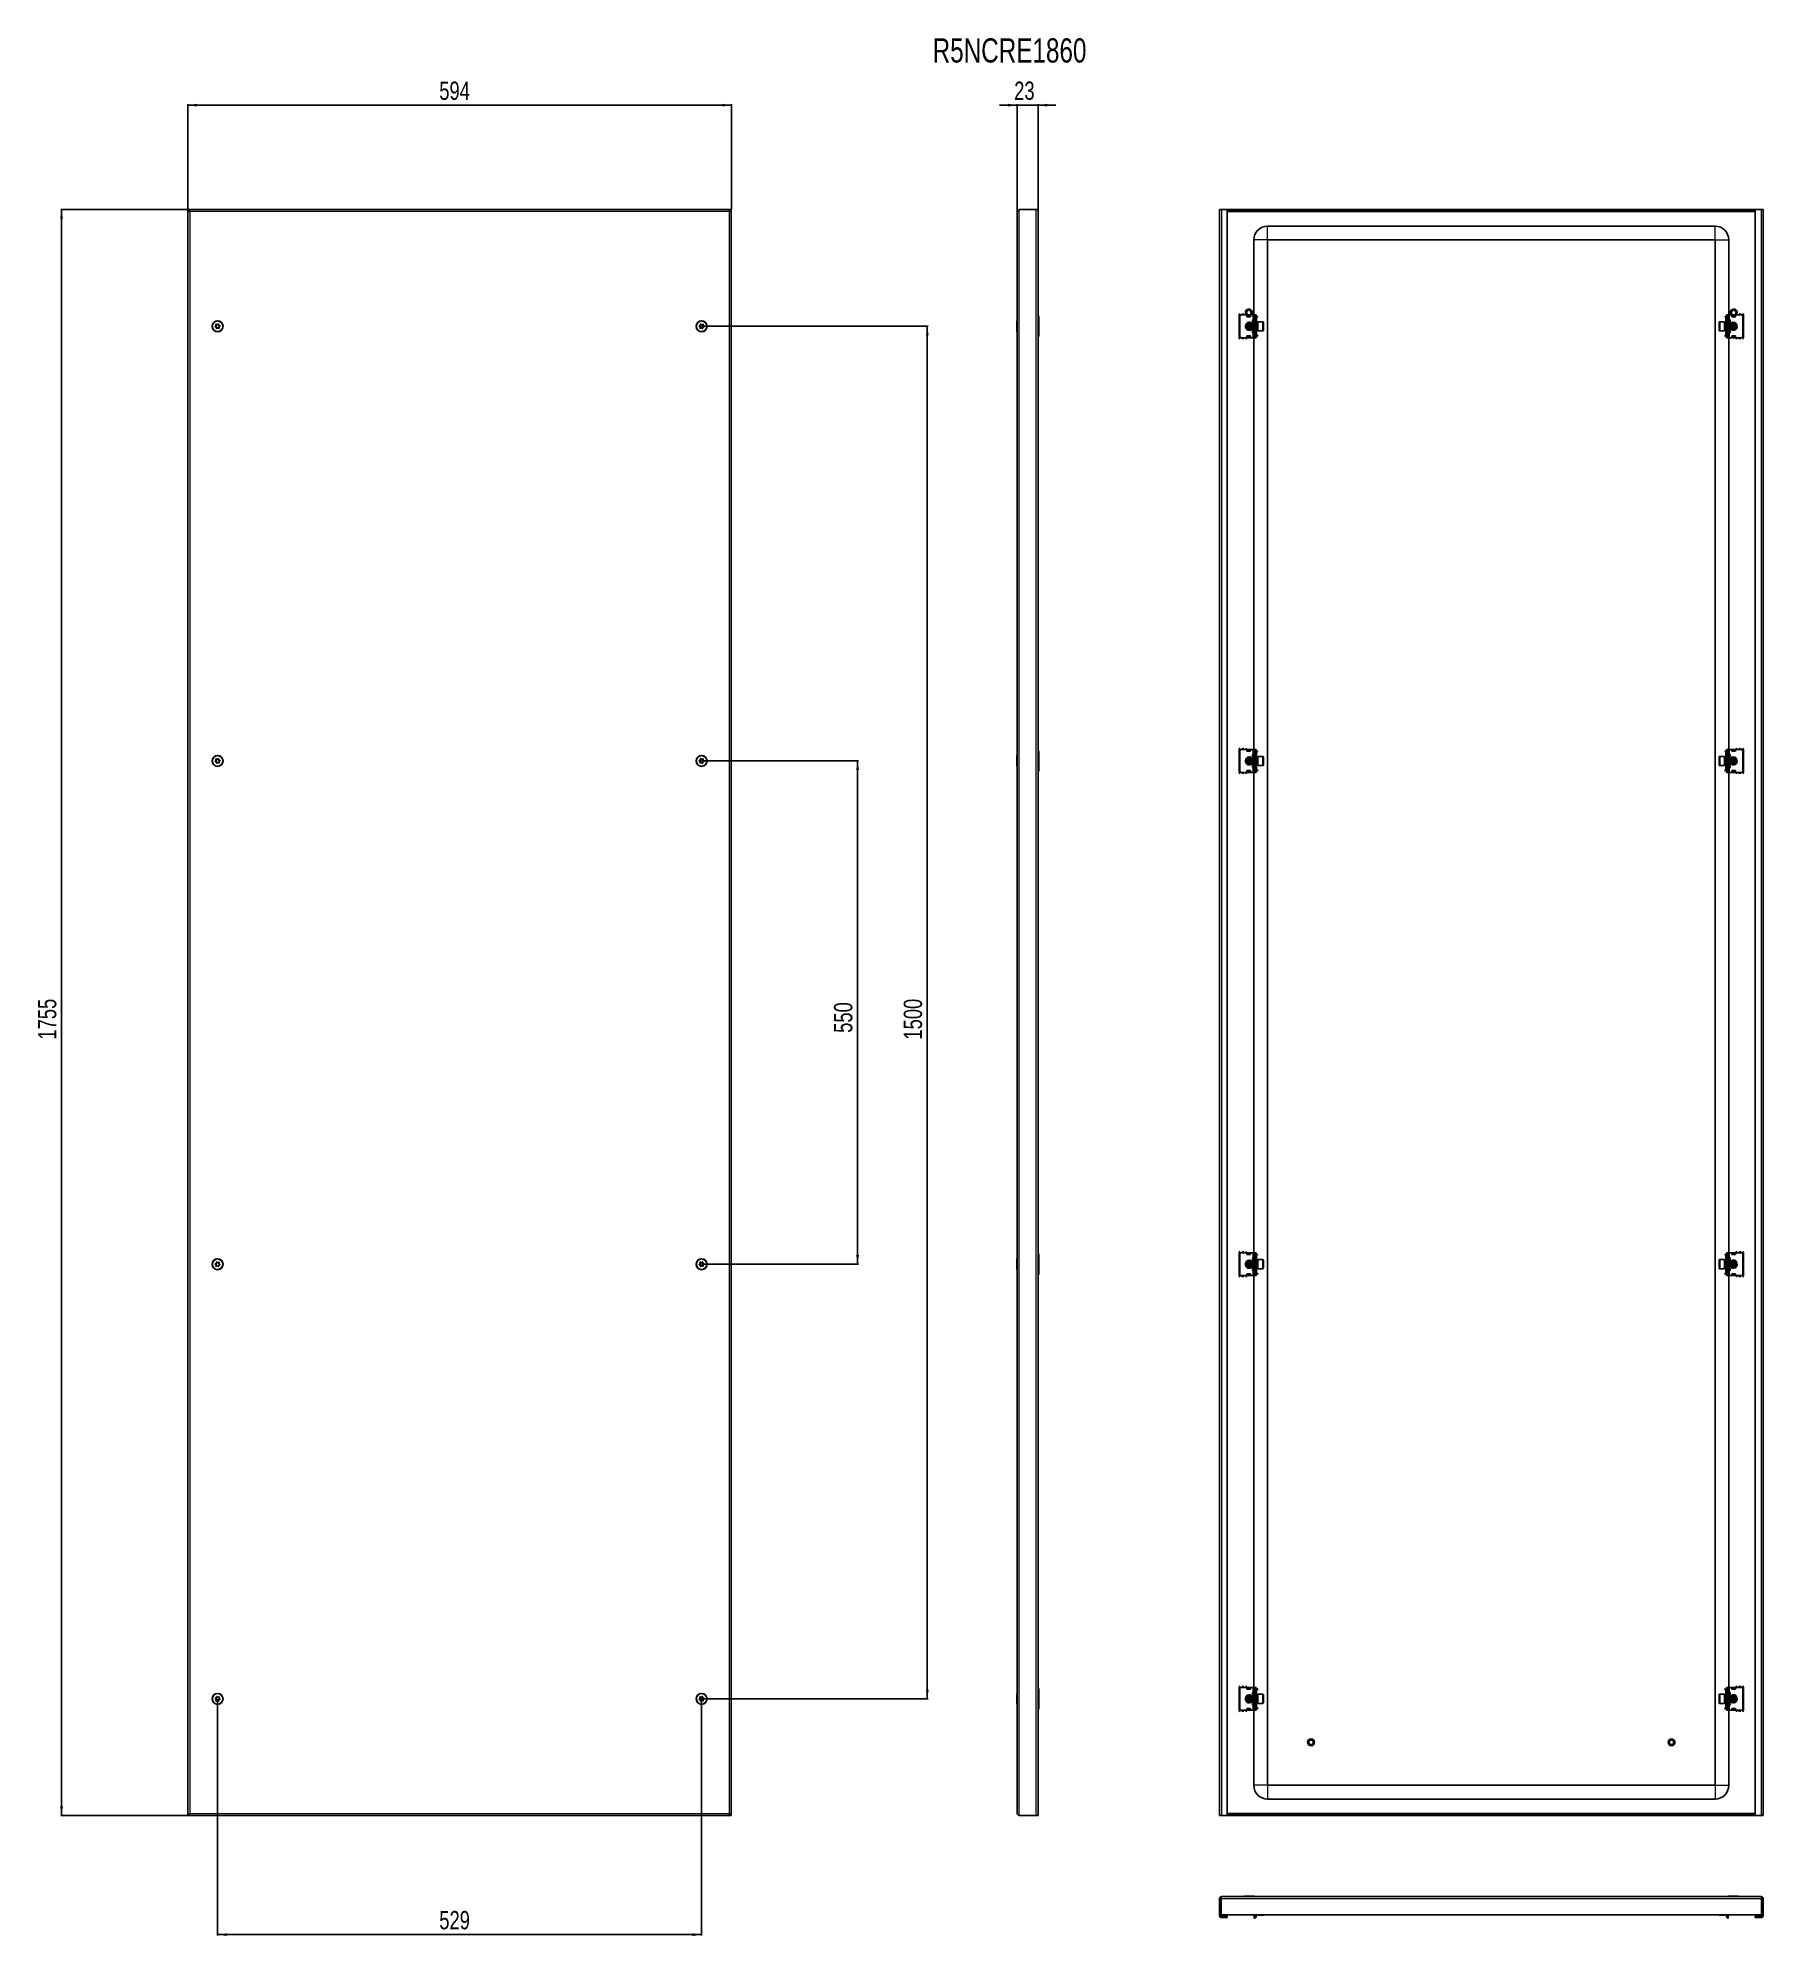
# Model space of a CAD drawing. Header units: millimetres. Extents: x -202 to 1684, y -868 to 1206.
import ezdxf

# ---------------------------------------------------------------- set-up
doc = ezdxf.new("R2010")
doc.units = ezdxf.units.MM
doc.layers.add('FORMAT', color=7, linetype='Continuous')
doc.styles.add('SLDTEXTSTYLE0', font='TXT', dxfattribs={"width": 0.75})
doc.dimstyles.new('SLDDIMSTYLE0', dxfattribs={"dimtxt": 20, "dimasz": 10, "dimexe": 0, "dimexo": 0.0625, "dimgap": 5, "dimtad": 2, "dimdec": 1, "dimrnd": 1e-09, "dimzin": 12, "dimdsep": 46, "dimtxsty": 'SLDTEXTSTYLE0', "dimsah": 1, "dimcen": 0.09, "dimadec": 0, "dimazin": 3, "dimtfac": 1, "dimtmove": 0, "dimatfit": 0, "dimfxl": 0, "dimfrac": 2, "dimtolj": 1, "dimtzin": 12, "dimarcsym": 0})
doc.dimstyles.new('SLDDIMSTYLE1', dxfattribs={"dimtxt": 20, "dimasz": 10, "dimexe": 0, "dimexo": 0.0625, "dimgap": 5, "dimtad": 2, "dimdec": 1, "dimrnd": 1e-09, "dimzin": 12, "dimdsep": 46, "dimtxsty": 'SLDTEXTSTYLE0', "dimsah": 1, "dimcen": 0.09, "dimadec": 0, "dimazin": 3, "dimtfac": 1, "dimtofl": 0, "dimtmove": 0, "dimatfit": 3, "dimfxl": 0, "dimfrac": 2, "dimtolj": 1, "dimtzin": 12, "dimarcsym": 0})

msp = doc.modelspace()

# ---------------------------------------------------------------- texts
at = {"layer": 'FORMAT', "insert": (776.08, 1205.74), "char_height": 26.458, "attachment_point": 1, "style": 'SLDTEXTSTYLE0'}
msp.add_mtext('R5NCRE1860', dxfattribs=at)

# ---------------------------------------------------------------- blocks, each defined once
blk = doc.blocks.new('_D')
at = {"layer": 'FORMAT'}
for p, q in [((868.5, 1132.7), (849.3, 1132.7)), ((868.5, 1016.4), (868.5, 1133.7)), ((868.5, 1132.7), (891.5, 1132.7)), ((891.5, 1018.5), (891.5, 1133.7)), ((891.5, 1132.7), (910.7, 1132.7))]:
    blk.add_line(p, q, dxfattribs=at)
for points in [[(868.5, 1132.7), (858.5, 1134.2), (858.5, 1131.2)], [(891.5, 1132.7), (901.5, 1131.2), (901.5, 1134.2)]]:
    blk.add_solid(points, dxfattribs=at)
at = {"layer": 'FORMAT', "insert": (865.2, 1158.5), "char_height": 20, "attachment_point": 1, "style": 'SLDTEXTSTYLE0'}
blk.add_mtext('23', dxfattribs=at)
blk = doc.blocks.new('_D_1')
at = {"layer": 'FORMAT'}
for p, q in [((-38, 1018.5), (-176.9, 1018.5)), ((-175.9, 1018.5), (-175.9, -736.5)), ((-38, -736.5), (-176.9, -736.5))]:
    blk.add_line(p, q, dxfattribs=at)
for points in [[(-175.9, 1018.5), (-177.5, 1008.5), (-174.4, 1008.5)], [(-175.9, -736.5), (-174.4, -726.5), (-177.5, -726.5)]]:
    blk.add_solid(points, dxfattribs=at)
at = {"layer": 'FORMAT', "insert": (-201.7, 111.5), "char_height": 20, "attachment_point": 1, "rotation": 90, "style": 'SLDTEXTSTYLE0'}
blk.add_mtext('1755', dxfattribs=at)
blk = doc.blocks.new('_D_2')
at = {"layer": 'FORMAT'}
for p, q in [((-37.9, 1018.5), (-37.9, 1133.7)), ((-37.9, 1132.7), (556.1, 1132.7)), ((556.1, 1018.5), (556.1, 1133.7))]:
    blk.add_line(p, q, dxfattribs=at)
for points in [[(-37.9, 1132.7), (-27.9, 1131.2), (-27.9, 1134.2)], [(556.1, 1132.7), (546.1, 1134.2), (546.1, 1131.2)]]:
    blk.add_solid(points, dxfattribs=at)
at = {"layer": 'FORMAT', "insert": (236.9, 1158.5), "char_height": 20, "attachment_point": 1, "style": 'SLDTEXTSTYLE0'}
blk.add_mtext('594', dxfattribs=at)
blk = doc.blocks.new('_D_3')
at = {"layer": 'FORMAT'}
for p, q in [((523.6, 891), (771.2, 891)), ((770.2, 891), (770.2, -609)), ((523.6, -609), (771.2, -609))]:
    blk.add_line(p, q, dxfattribs=at)
for points in [[(770.2, 891), (768.7, 881), (771.8, 881)], [(770.2, -609), (771.8, -599), (768.7, -599)]]:
    blk.add_solid(points, dxfattribs=at)
at = {"layer": 'FORMAT', "insert": (744.5, 111.5), "char_height": 20, "attachment_point": 1, "rotation": 90, "style": 'SLDTEXTSTYLE0'}
blk.add_mtext('1500', dxfattribs=at)
blk = doc.blocks.new('_D_4')
at = {"layer": 'FORMAT'}
for p, q in [((-5.4, -609), (-5.4, -867.6)), ((523.6, -609), (523.6, -867.6)), ((-5.4, -866.6), (523.6, -866.6))]:
    blk.add_line(p, q, dxfattribs=at)
for points in [[(-5.4, -866.6), (4.6, -868.2), (4.6, -865.1)], [(523.6, -866.6), (513.6, -865.1), (513.6, -868.2)]]:
    blk.add_solid(points, dxfattribs=at)
at = {"layer": 'FORMAT', "insert": (236.9, -840.8), "char_height": 20, "attachment_point": 1, "style": 'SLDTEXTSTYLE0'}
blk.add_mtext('529', dxfattribs=at)
blk = doc.blocks.new('_D_5')
at = {"layer": 'FORMAT'}
for p, q in [((523.6, 416), (695.1, 416)), ((694.1, 416), (694.1, -134)), ((523.6, -134), (695.1, -134))]:
    blk.add_line(p, q, dxfattribs=at)
for points in [[(694.1, 416), (692.5, 406), (695.6, 406)], [(694.1, -134), (695.6, -124), (692.5, -124)]]:
    blk.add_solid(points, dxfattribs=at)
at = {"layer": 'FORMAT', "insert": (668.3, 118.9), "char_height": 20, "attachment_point": 1, "rotation": 90, "style": 'SLDTEXTSTYLE0'}
blk.add_mtext('550', dxfattribs=at)

# ---------------------------------------------------------------- dimensions: what is measured, and where the dimension line sits
at = {"layer": 'FORMAT'}
for base, p1, p2, angle, picture, middle in [((556.06, 1132.71), (-37.94, 1018.54), (556.06, 1018.54), 0, '_D_2', (259.06, 1132.71)), ((-175.94, -736.46), (-37.94, 1018.54), (-37.94, -736.46), 90, '_D_1', (-175.94, 141.04)), ((770.23, -608.96), (523.56, 891.04), (523.56, -608.96), 90, '_D_3', (770.23, 141.04)), ((694.06, -133.96), (523.56, 416.04), (523.56, -133.96), 90, '_D_5', (694.06, 141.04))]:
    dim = msp.add_linear_dim(base=base, p1=p1, p2=p2, angle=angle, dimstyle='SLDDIMSTYLE1', dxfattribs=at)
    dim.commit()
    dim.dimension.update_dxf_attribs({"geometry": picture, "text_midpoint": middle, "dimtype": 160})
for base, p1, p2, dimstyle, picture, middle in [((891.5, 1132.71), (868.5, 1016.44), (891.5, 1018.54), 'SLDDIMSTYLE0', '_D', (880, 1132.71)), ((523.56, -866.63), (-5.44, -608.96), (523.56, -608.96), 'SLDDIMSTYLE1', '_D_4', (259.06, -866.63))]:
    dim = msp.add_linear_dim(base=base, p1=p1, p2=p2, dimstyle=dimstyle, dxfattribs=at)
    dim.commit()
    dim.dimension.update_dxf_attribs({"geometry": picture, "text_midpoint": middle, "dimtype": 160})

# ---------------------------------------------------------------- linework, layer by layer
at = {"color": 7, "linetype": 'Continuous', "lineweight": 25}
for p, q in [((-37.94, 1018.54), (-37.94, -736.46)), ((-37.94, 1018.54), (-36.44, 1018.54)), ((-36.24, 1018.54), (-36.44, 1018.54)), ((-36.24, 1017.43), (-36.24, 1018.54)), ((554.36, 1018.54), (-36.24, 1018.54)), ((554.36, 1017.42), (554.36, 1018.54)), ((554.56, 1018.54), (554.36, 1018.54)), ((554.56, 1018.54), (556.06, 1018.54)), ((556.06, -736.46), (556.06, 1018.54)), ((868.5, -734.36), (868.5, 1016.44)), ((870.6, 1018.54), (889.4, 1018.54)), ((889.4, 1018.54), (891.5, 1018.54)), ((891.5, 1018.54), (891.5, -736.46)), ((1089.66, 1018.54), (1091.76, 1018.54)), ((1089.66, -736.46), (1089.66, 1018.54)), ((1091.76, 1018.54), (1098.16, 1018.54)), ((1098.16, 1018.54), (1098.16, -736.46)), ((1098.16, 1018.54), (1675.16, 1018.54)), ((1098.16, 1017.04), (1675.16, 1017.04)), ((1675.16, 1018.54), (1681.56, 1018.54)), ((1675.16, -736.46), (1675.16, 1018.54)), ((1681.56, 1018.54), (1683.66, 1018.54)), ((1683.66, 1018.54), (1683.66, -736.46)), ((1631.16, 1000.54), (1142.16, 1000.54)), ((1127.16, 985.54), (1127.16, 903.54)), ((1142.16, 985.54), (1142.16, -703.46)), ((1631.16, 985.54), (1142.16, 985.54)), ((1631.16, -703.46), (1631.16, 985.54)), ((1646.16, 903.54), (1646.16, 985.54)), ((868.5, 896.82), (868.2, 896.82)), ((868.2, 885.25), (868.2, 896.82)), ((892, 901.54), (892, 880.54)), ((1111.16, 903.79), (1111.16, 878.29)), ((1111.66, 901.54), (1111.66, 880.54)), ((1119.66, 903.54), (1113.66, 903.54)), ((1119.66, 903.54), (1119.66, 901.54)), ((1119.86, 902.75), (1119.66, 902.87)), ((1119.66, 901.54), (1123.66, 901.54)), ((1119.86, 901.54), (1119.86, 902.75)), ((1119.91, 903.16), (1120.25, 903.4)), ((1120.41, 903.16), (1119.91, 902.81)), ((1119.91, 902.81), (1119.91, 903.16)), ((1119.91, 901.89), (1119.91, 902.81)), ((1119.91, 901.54), (1119.91, 901.89)), ((1120.41, 903.31), (1120.41, 903.16)), ((1120.41, 903.16), (1120.82, 903.16)), ((1122.22, 894.04), (1121.66, 893.49)), ((1121.66, 893.49), (1121.66, 888.59)), ((1122.28, 894.04), (1122.22, 894.04)), ((1122.22, 894.04), (1122.22, 888.04)), ((1122.66, 893.49), (1122.28, 894.04)), ((1122.28, 894.04), (1122.28, 889.89)), ((1122.51, 903.16), (1122.91, 903.16)), ((1123.05, 894.04), (1122.66, 893.49)), ((1122.66, 893.49), (1122.66, 890.11)), ((1122.91, 903.16), (1122.91, 903.31)), ((1123.41, 902.81), (1122.91, 903.16)), ((1123.28, 894.04), (1123.05, 894.04)), ((1123.05, 894.04), (1123.05, 889.89)), ((1123.08, 903.4), (1123.41, 903.16)), ((1123.66, 893.49), (1123.28, 894.04)), ((1123.28, 894.04), (1123.28, 889.89)), ((1123.41, 903.16), (1123.41, 902.81)), ((1123.66, 902.87), (1123.41, 902.72)), ((1123.41, 902.81), (1123.41, 901.89)), ((1123.41, 901.89), (1123.41, 901.54)), ((1123.49, 893.73), (1123.74, 893.59)), ((1126.16, 903.54), (1123.66, 903.54)), ((1123.66, 901.54), (1123.66, 903.54)), ((1124.05, 894.04), (1123.66, 893.49)), ((1123.66, 893.49), (1123.66, 890.11)), ((1124.28, 894.04), (1124.05, 894.04)), ((1124.05, 894.04), (1124.05, 889.89)), ((1124.66, 893.49), (1124.28, 894.04)), ((1124.28, 894.04), (1124.28, 889.89)), ((1125.05, 894.04), (1124.66, 893.49)), ((1124.66, 893.49), (1124.66, 890.11)), ((1125.28, 894.04), (1125.05, 894.04)), ((1125.05, 894.04), (1125.05, 889.89)), ((1125.66, 893.49), (1125.28, 894.04)), ((1125.28, 894.04), (1125.28, 889.89)), ((1125.66, 898.04), (1125.66, 896.04)), ((1126.16, 898.04), (1125.66, 898.04)), ((1125.66, 896.29), (1126.66, 896.29)), ((1125.66, 896.04), (1127.34, 895.07)), ((1127.16, 895.04), (1125.66, 895.04)), ((1125.66, 895.04), (1125.66, 887.04)), ((1127.66, 903.54), (1126.16, 903.54)), ((1127.66, 898.04), (1126.16, 898.04)), ((1126.66, 896.29), (1127.16, 896.29)), ((1127.16, 896.29), (1127.16, 895.17)), ((1127.66, 901.54), (1127.66, 903.54)), ((1127.66, 903.54), (1129.66, 903.54)), ((1127.66, 901.54), (1127.66, 880.54)), ((1128.66, 880.54), (1128.66, 901.54)), ((1129.66, 903.54), (1129.66, 903.27)), ((1129.66, 903.27), (1129.66, 878.81)), ((1129.66, 902.45), (1129.87, 902.25)), ((1130.16, 899.79), (1129.66, 899.79)), ((1130.16, 896.29), (1129.66, 896.29)), ((1130.05, 894.04), (1129.66, 893.49)), ((1130.28, 894.04), (1130.05, 894.04)), ((1130.05, 894.04), (1130.05, 889.89)), ((1130.16, 901.54), (1130.16, 901.08)), ((1130.16, 896.29), (1130.16, 899.79)), ((1130.16, 894.04), (1130.16, 896.29)), ((1130.25, 901.2), (1131.23, 902.18)), ((1130.6, 900.85), (1130.25, 901.2)), ((1130.66, 893.49), (1130.28, 894.04)), ((1130.28, 894.04), (1130.28, 889.89)), ((1130.6, 900.85), (1131.58, 901.83)), ((1131.05, 894.04), (1130.66, 893.49)), ((1130.66, 893.49), (1130.66, 890.11)), ((1131.41, 894.04), (1131.05, 894.04)), ((1131.05, 894.04), (1131.05, 889.89)), ((1131.23, 902.18), (1131.58, 901.83)), ((1137.06, 896.04), (1131.66, 896.04)), ((1131.66, 896.04), (1131.66, 886.04)), ((1137.66, 895.44), (1137.66, 886.64)), ((1635.66, 895.11), (1635.66, 895.44)), ((1635.66, 886.64), (1635.66, 895.11)), ((1641.66, 896.04), (1636.26, 896.04)), ((1641.66, 895.66), (1641.66, 896.04)), ((1641.66, 886.04), (1641.66, 895.66)), ((1642.1, 902.18), (1641.75, 901.83)), ((1642.73, 900.85), (1641.75, 901.83)), ((1642.28, 894.04), (1641.91, 894.04)), ((1643.08, 901.2), (1642.1, 902.18)), ((1642.66, 893.49), (1642.28, 894.04)), ((1642.28, 889.89), (1642.28, 894.04)), ((1643.05, 894.04), (1642.66, 893.49)), ((1642.66, 890.11), (1642.66, 893.49)), ((1642.73, 900.85), (1643.08, 901.2)), ((1643.28, 894.04), (1643.05, 894.04)), ((1643.05, 889.89), (1643.05, 894.04)), ((1643.16, 901.54), (1643.16, 901.15)), ((1643.16, 899.79), (1643.66, 899.79)), ((1643.16, 899.79), (1643.16, 896.29)), ((1643.66, 896.29), (1643.16, 896.29)), ((1643.16, 896.29), (1643.16, 894.04)), ((1643.66, 893.49), (1643.28, 894.04)), ((1643.28, 889.89), (1643.28, 894.04)), ((1643.46, 902.25), (1643.66, 902.45)), ((1643.66, 903.54), (1645.66, 903.54)), ((1643.66, 903.27), (1643.66, 903.54)), ((1643.66, 878.81), (1643.66, 903.27)), ((1644.66, 901.54), (1644.66, 880.54)), ((1645.66, 903.54), (1645.66, 901.54)), ((1645.66, 903.54), (1647.16, 903.54)), ((1645.66, 880.54), (1645.66, 901.54)), ((1647.16, 898.04), (1645.66, 898.04)), ((1645.99, 895.07), (1647.66, 896.04)), ((1646.16, 895.17), (1646.16, 896.29)), ((1646.16, 896.29), (1646.66, 896.29)), ((1647.66, 895.04), (1646.16, 895.04)), ((1646.66, 896.29), (1647.66, 896.29)), ((1647.16, 903.54), (1649.66, 903.54)), ((1647.66, 898.04), (1647.16, 898.04)), ((1647.66, 896.04), (1647.66, 898.04)), ((1647.66, 887.04), (1647.66, 895.04)), ((1648.05, 894.04), (1647.66, 893.49)), ((1648.28, 894.04), (1648.05, 894.04)), ((1648.05, 889.89), (1648.05, 894.04)), ((1648.66, 893.49), (1648.28, 894.04)), ((1648.28, 889.89), (1648.28, 894.04)), ((1649.05, 894.04), (1648.66, 893.49)), ((1648.66, 890.11), (1648.66, 893.49)), ((1649.28, 894.04), (1649.05, 894.04)), ((1649.05, 889.89), (1649.05, 894.04)), ((1649.66, 893.49), (1649.28, 894.04)), ((1649.28, 889.89), (1649.28, 894.04)), ((1649.59, 893.59), (1649.84, 893.73)), ((1649.66, 903.54), (1649.66, 901.54)), ((1649.91, 902.72), (1649.66, 902.87)), ((1649.66, 901.54), (1653.66, 901.54)), ((1650.05, 894.04), (1649.66, 893.49)), ((1649.66, 890.11), (1649.66, 893.49)), ((1649.91, 903.16), (1650.25, 903.4)), ((1650.41, 903.16), (1649.91, 902.81)), ((1649.91, 902.81), (1649.91, 903.16)), ((1649.91, 901.89), (1649.91, 902.81)), ((1649.91, 901.54), (1649.91, 901.89)), ((1650.28, 894.04), (1650.05, 894.04)), ((1650.05, 889.89), (1650.05, 894.04)), ((1650.66, 893.49), (1650.28, 894.04)), ((1650.28, 889.89), (1650.28, 894.04)), ((1650.41, 903.31), (1650.41, 903.16)), ((1650.41, 903.16), (1650.82, 903.16)), ((1651.05, 894.04), (1650.66, 893.49)), ((1650.66, 890.11), (1650.66, 893.49)), ((1651.11, 894.04), (1651.05, 894.04)), ((1651.05, 889.89), (1651.05, 894.04)), ((1651.66, 893.49), (1651.11, 894.04)), ((1651.11, 893.81), (1651.11, 894.04)), ((1651.11, 888.04), (1651.11, 893.81)), ((1651.66, 893.3), (1651.66, 893.49)), ((1651.66, 888.59), (1651.66, 893.3)), ((1652.51, 903.16), (1652.91, 903.16)), ((1652.91, 903.16), (1652.91, 903.31)), ((1653.41, 902.81), (1652.91, 903.16)), ((1653.08, 903.4), (1653.41, 903.16)), ((1653.41, 903.16), (1653.41, 902.81)), ((1653.41, 902.81), (1653.41, 901.89)), ((1653.41, 901.89), (1653.41, 901.54)), ((1653.66, 902.87), (1653.46, 902.75)), ((1653.46, 902.75), (1653.46, 901.54)), ((1653.66, 901.54), (1653.66, 903.54)), ((1653.66, 903.54), (1659.66, 903.54)), ((1661.66, 880.54), (1661.66, 901.54)), ((1662.16, 878.29), (1662.16, 903.79)), ((868.2, 885.25), (868.5, 885.25)), ((1119.66, 878.54), (1113.66, 878.54)), ((1119.16, 878.54), (1119.16, 878.29)), ((1119.66, 880.54), (1119.66, 878.54)), ((1123.66, 880.54), (1119.66, 880.54)), ((1119.66, 878.66), (1119.86, 878.66)), ((1119.86, 878.66), (1119.86, 880.54)), ((1119.91, 880.19), (1119.91, 880.54)), ((1119.91, 879.27), (1119.91, 880.19)), ((1119.91, 879.27), (1120.41, 878.92)), ((1119.91, 878.92), (1119.91, 879.27)), ((1120.41, 878.57), (1119.91, 878.92)), ((1122.91, 878.92), (1120.41, 878.92)), ((1120.41, 878.92), (1120.41, 878.57)), ((1122.91, 878.57), (1120.41, 878.57)), ((1121.14, 888.48), (1121.97, 888.29)), ((1121.66, 888.59), (1122.22, 888.04)), ((1122.22, 888.04), (1122.28, 888.04)), ((1122.28, 889.89), (1122.28, 888.04)), ((1122.28, 888.04), (1122.66, 888.59)), ((1122.46, 888.3), (1122.83, 888.36)), ((1122.66, 890.11), (1122.66, 888.59)), ((1122.66, 888.59), (1123.05, 888.04)), ((1122.91, 878.92), (1123.41, 879.27)), ((1122.91, 878.57), (1122.91, 878.92)), ((1123.41, 878.92), (1122.91, 878.57)), ((1123.05, 889.89), (1123.05, 888.04)), ((1123.05, 888.04), (1123.28, 888.04)), ((1123.28, 889.89), (1123.28, 888.04)), ((1123.28, 888.04), (1123.66, 888.59)), ((1123.41, 880.54), (1123.41, 880.19)), ((1123.41, 880.19), (1123.41, 879.27)), ((1123.41, 879.27), (1123.41, 878.92)), ((1123.74, 888.49), (1123.49, 888.35)), ((1123.66, 890.11), (1123.66, 888.59)), ((1123.66, 888.59), (1124.05, 888.04)), ((1123.66, 878.54), (1123.66, 880.54)), ((1126.16, 878.54), (1123.66, 878.54)), ((1124.05, 889.89), (1124.05, 888.04)), ((1124.05, 888.04), (1124.28, 888.04)), ((1124.28, 889.89), (1124.28, 888.04)), ((1124.28, 888.04), (1124.66, 888.59)), ((1124.66, 890.11), (1124.66, 888.59)), ((1124.66, 888.59), (1125.05, 888.04)), ((1125.05, 889.89), (1125.05, 888.04)), ((1125.05, 888.04), (1125.28, 888.04)), ((1125.28, 889.89), (1125.28, 888.04)), ((1125.28, 888.04), (1125.66, 888.59)), ((1125.66, 887.04), (1127.16, 887.04)), ((1127.34, 887.01), (1125.66, 886.04)), ((1125.66, 886.04), (1125.66, 884.04)), ((1126.66, 885.79), (1125.66, 885.79)), ((1125.66, 884.04), (1126.16, 884.04)), ((1126.16, 884.04), (1127.66, 884.04)), ((1127.66, 878.54), (1126.16, 878.54)), ((1127.16, 885.79), (1126.66, 885.79)), ((1127.16, 886.91), (1127.16, 885.79)), ((1127.16, 878.54), (1127.16, 428.54)), ((1127.66, 878.54), (1127.66, 880.54)), ((1129.66, 878.54), (1127.66, 878.54)), ((1129.66, 888.59), (1130.05, 888.04)), ((1129.66, 885.79), (1130.16, 885.79)), ((1130.16, 882.29), (1129.66, 882.29)), ((1129.87, 879.83), (1129.66, 879.63)), ((1129.66, 878.81), (1129.66, 878.54)), ((1130.05, 889.89), (1130.05, 888.04)), ((1130.05, 888.04), (1130.28, 888.04)), ((1130.16, 885.79), (1130.16, 888.04)), ((1130.16, 882.29), (1130.16, 885.79)), ((1130.16, 880.54), (1130.16, 880.93)), ((1130.6, 881.23), (1130.25, 880.88)), ((1130.25, 880.88), (1131.23, 879.9)), ((1130.28, 889.89), (1130.28, 888.04)), ((1130.28, 888.04), (1130.66, 888.59)), ((1130.6, 881.23), (1131.58, 880.25)), ((1130.66, 890.11), (1130.66, 888.59)), ((1130.66, 888.59), (1131.05, 888.04)), ((1131.05, 889.89), (1131.05, 888.04)), ((1131.05, 888.04), (1131.41, 888.04)), ((1131.23, 879.9), (1131.58, 880.25)), ((1131.66, 886.04), (1137.06, 886.04)), ((1636.26, 886.04), (1641.66, 886.04)), ((1642.73, 881.23), (1641.75, 880.25)), ((1642.1, 879.9), (1641.75, 880.25)), ((1641.91, 888.04), (1642.28, 888.04)), ((1643.08, 880.88), (1642.1, 879.9)), ((1642.28, 888.04), (1642.28, 889.89)), ((1642.28, 888.04), (1642.66, 888.59)), ((1642.66, 888.59), (1642.66, 890.11)), ((1642.66, 888.59), (1643.05, 888.04)), ((1642.73, 881.23), (1643.08, 880.88)), ((1643.05, 888.04), (1643.05, 889.89)), ((1643.05, 888.04), (1643.28, 888.04)), ((1643.16, 888.04), (1643.16, 885.79)), ((1643.16, 885.79), (1643.16, 882.29)), ((1643.16, 885.79), (1643.66, 885.79)), ((1643.16, 882.29), (1643.66, 882.29)), ((1643.16, 880.54), (1643.16, 881)), ((1643.28, 888.04), (1643.28, 889.89)), ((1643.28, 888.04), (1643.66, 888.59)), ((1643.66, 879.63), (1643.46, 879.83)), ((1643.66, 878.54), (1643.66, 878.81)), ((1645.66, 878.54), (1643.66, 878.54)), ((1645.66, 884.04), (1647.16, 884.04)), ((1645.66, 880.54), (1645.66, 878.54)), ((1645.66, 878.54), (1647.16, 878.54)), ((1647.66, 886.04), (1645.99, 887.01)), ((1646.16, 887.04), (1647.66, 887.04)), ((1646.16, 885.79), (1646.16, 886.91)), ((1646.66, 885.79), (1646.16, 885.79)), ((1646.16, 428.54), (1646.16, 878.54)), ((1647.66, 885.79), (1646.66, 885.79)), ((1647.16, 884.04), (1647.66, 884.04)), ((1647.16, 878.54), (1649.66, 878.54)), ((1647.66, 888.59), (1648.05, 888.04)), ((1647.66, 884.04), (1647.66, 886.04)), ((1648.05, 888.04), (1648.05, 889.89)), ((1648.05, 888.04), (1648.28, 888.04)), ((1648.28, 888.04), (1648.28, 889.89)), ((1648.28, 888.04), (1648.66, 888.59)), ((1648.66, 888.59), (1648.66, 890.11)), ((1648.66, 888.59), (1649.05, 888.04)), ((1649.05, 888.04), (1649.05, 889.89)), ((1649.05, 888.04), (1649.28, 888.04)), ((1649.28, 888.04), (1649.28, 889.89)), ((1649.28, 888.04), (1649.66, 888.59)), ((1649.84, 888.35), (1649.59, 888.49)), ((1649.66, 888.59), (1649.66, 890.11)), ((1649.66, 888.59), (1650.05, 888.04)), ((1653.66, 880.54), (1649.66, 880.54)), ((1649.66, 880.54), (1649.66, 878.54)), ((1649.91, 880.19), (1649.91, 880.54)), ((1649.91, 879.27), (1649.91, 880.19)), ((1649.91, 879.27), (1650.41, 878.92)), ((1649.91, 878.92), (1649.91, 879.27)), ((1650.41, 878.57), (1649.91, 878.92)), ((1650.05, 888.04), (1650.05, 889.89)), ((1650.05, 888.04), (1650.28, 888.04)), ((1650.28, 888.04), (1650.28, 889.89)), ((1650.28, 888.04), (1650.66, 888.59)), ((1652.91, 878.92), (1650.41, 878.92)), ((1650.41, 878.92), (1650.41, 878.57)), ((1652.91, 878.57), (1650.41, 878.57)), ((1650.5, 888.36), (1650.87, 888.3)), ((1650.66, 888.59), (1650.66, 890.11)), ((1650.66, 888.59), (1651.05, 888.04)), ((1651.05, 888.04), (1651.05, 889.89)), ((1651.05, 888.04), (1651.11, 888.04)), ((1651.11, 888.04), (1651.66, 888.59)), ((1651.36, 888.29), (1652.19, 888.48)), ((1652.91, 878.92), (1653.41, 879.27)), ((1652.91, 878.57), (1652.91, 878.92)), ((1653.41, 878.92), (1652.91, 878.57)), ((1653.41, 880.54), (1653.41, 880.19)), ((1653.41, 880.19), (1653.41, 879.27)), ((1653.41, 879.27), (1653.41, 878.92)), ((1653.46, 880.54), (1653.46, 878.66)), ((1653.46, 878.66), (1653.66, 878.66)), ((1653.66, 878.54), (1653.66, 880.54)), ((1653.66, 878.54), (1659.66, 878.54)), ((1654.16, 878.29), (1654.16, 878.54)), ((868.5, 421.82), (868.2, 421.82)), ((868.2, 410.25), (868.2, 421.82)), ((892, 426.54), (892, 405.54)), ((1111.16, 428.79), (1111.16, 403.29)), ((1111.66, 426.54), (1111.66, 405.54)), ((1119.66, 428.54), (1113.66, 428.54)), ((1119.16, 428.79), (1119.16, 428.54)), ((1119.66, 428.54), (1119.66, 426.54)), ((1119.86, 428.42), (1119.66, 428.42)), ((1119.66, 426.54), (1123.66, 426.54)), ((1119.86, 426.54), (1119.86, 428.42)), ((1119.91, 428.16), (1120.41, 428.51)), ((1120.41, 428.16), (1119.91, 427.81)), ((1119.91, 427.81), (1119.91, 428.16)), ((1119.91, 426.89), (1119.91, 427.81)), ((1119.91, 426.54), (1119.91, 426.89)), ((1120.41, 428.51), (1120.41, 428.16)), ((1120.41, 428.51), (1122.91, 428.51)), ((1120.41, 428.16), (1122.91, 428.16)), ((1122.22, 419.04), (1121.66, 418.49)), ((1121.66, 418.49), (1121.66, 413.59)), ((1122.28, 419.04), (1122.22, 419.04)), ((1122.22, 419.04), (1122.22, 413.04)), ((1122.66, 418.49), (1122.28, 419.04)), ((1122.28, 419.04), (1122.28, 414.89)), ((1122.28, 414.89), (1122.28, 413.04)), ((1123.05, 419.04), (1122.66, 418.49)), ((1122.66, 418.49), (1122.66, 415.11)), ((1122.66, 415.11), (1122.66, 413.59)), ((1122.91, 428.16), (1122.91, 428.51)), ((1122.91, 428.51), (1123.41, 428.16)), ((1123.41, 427.81), (1122.91, 428.16)), ((1123.28, 419.04), (1123.05, 419.04)), ((1123.05, 419.04), (1123.05, 414.89)), ((1123.05, 414.89), (1123.05, 413.04)), ((1123.66, 418.49), (1123.28, 419.04)), ((1123.28, 419.04), (1123.28, 414.89)), ((1123.28, 414.89), (1123.28, 413.04)), ((1123.41, 428.16), (1123.41, 427.81)), ((1123.41, 427.81), (1123.41, 426.89)), ((1123.41, 426.89), (1123.41, 426.54)), ((1123.49, 418.73), (1123.74, 418.59)), ((1126.16, 428.54), (1123.66, 428.54)), ((1123.66, 426.54), (1123.66, 428.54)), ((1124.05, 419.04), (1123.66, 418.49)), ((1123.66, 418.49), (1123.66, 415.11)), ((1123.66, 415.11), (1123.66, 413.59)), ((1124.28, 419.04), (1124.05, 419.04)), ((1124.05, 419.04), (1124.05, 414.89)), ((1124.05, 414.89), (1124.05, 413.04)), ((1124.66, 418.49), (1124.28, 419.04)), ((1124.28, 419.04), (1124.28, 414.89)), ((1124.28, 414.89), (1124.28, 413.04)), ((1125.05, 419.04), (1124.66, 418.49)), ((1124.66, 418.49), (1124.66, 415.11)), ((1124.66, 415.11), (1124.66, 413.59)), ((1125.28, 419.04), (1125.05, 419.04)), ((1125.05, 419.04), (1125.05, 414.89)), ((1125.05, 414.89), (1125.05, 413.04)), ((1125.66, 418.49), (1125.28, 419.04)), ((1125.28, 419.04), (1125.28, 414.89)), ((1125.28, 414.89), (1125.28, 413.04)), ((1125.66, 423.04), (1125.66, 421.04)), ((1126.16, 423.04), (1125.66, 423.04)), ((1125.66, 421.29), (1126.66, 421.29)), ((1125.66, 421.04), (1127.34, 420.07)), ((1127.16, 420.04), (1125.66, 420.04)), ((1125.66, 420.04), (1125.66, 412.04)), ((1127.66, 428.54), (1126.16, 428.54)), ((1127.66, 423.04), (1126.16, 423.04)), ((1126.66, 421.29), (1127.16, 421.29)), ((1127.16, 421.29), (1127.16, 420.17)), ((1127.66, 426.54), (1127.66, 428.54)), ((1127.66, 428.54), (1129.66, 428.54)), ((1127.66, 426.54), (1127.66, 405.54)), ((1128.66, 405.54), (1128.66, 426.54)), ((1129.66, 428.54), (1129.66, 428.27)), ((1129.66, 428.27), (1129.66, 403.81)), ((1129.66, 427.45), (1129.87, 427.25)), ((1130.16, 424.79), (1129.66, 424.79)), ((1130.16, 421.29), (1129.66, 421.29)), ((1130.05, 419.04), (1129.66, 418.49)), ((1130.28, 419.04), (1130.05, 419.04)), ((1130.05, 419.04), (1130.05, 414.89)), ((1130.05, 414.89), (1130.05, 413.04)), ((1130.16, 426.54), (1130.16, 426.08)), ((1130.16, 421.29), (1130.16, 424.79)), ((1130.16, 419.04), (1130.16, 421.29)), ((1130.25, 426.2), (1131.23, 427.18)), ((1130.6, 425.85), (1130.25, 426.2)), ((1130.66, 418.49), (1130.28, 419.04)), ((1130.28, 419.04), (1130.28, 414.89)), ((1130.28, 414.89), (1130.28, 413.04)), ((1130.6, 425.85), (1131.58, 426.83)), ((1131.05, 419.04), (1130.66, 418.49)), ((1130.66, 418.49), (1130.66, 415.11)), ((1130.66, 415.11), (1130.66, 413.59)), ((1131.41, 419.04), (1131.05, 419.04)), ((1131.05, 419.04), (1131.05, 414.89)), ((1131.05, 414.89), (1131.05, 413.04)), ((1131.23, 427.18), (1131.58, 426.83)), ((1137.06, 421.04), (1131.66, 421.04)), ((1131.66, 421.04), (1131.66, 411.04)), ((1137.66, 420.44), (1137.66, 411.64)), ((1635.66, 420.11), (1635.66, 420.44)), ((1635.66, 411.64), (1635.66, 420.11)), ((1641.66, 421.04), (1636.26, 421.04)), ((1641.66, 420.66), (1641.66, 421.04)), ((1641.66, 411.04), (1641.66, 420.66)), ((1642.1, 427.18), (1641.75, 426.83)), ((1642.73, 425.85), (1641.75, 426.83)), ((1642.28, 419.04), (1641.91, 419.04)), ((1643.08, 426.2), (1642.1, 427.18)), ((1642.66, 418.49), (1642.28, 419.04)), ((1642.28, 414.89), (1642.28, 419.04)), ((1642.28, 413.04), (1642.28, 414.89)), ((1643.05, 419.04), (1642.66, 418.49)), ((1642.66, 415.11), (1642.66, 418.49)), ((1642.66, 413.59), (1642.66, 415.11)), ((1642.73, 425.85), (1643.08, 426.2)), ((1643.28, 419.04), (1643.05, 419.04)), ((1643.05, 414.89), (1643.05, 419.04)), ((1643.05, 413.04), (1643.05, 414.89)), ((1643.16, 426.54), (1643.16, 426.15)), ((1643.16, 424.79), (1643.66, 424.79)), ((1643.16, 424.79), (1643.16, 421.29)), ((1643.66, 421.29), (1643.16, 421.29)), ((1643.16, 421.29), (1643.16, 419.04)), ((1643.66, 418.49), (1643.28, 419.04)), ((1643.28, 414.89), (1643.28, 419.04)), ((1643.28, 413.04), (1643.28, 414.89)), ((1643.46, 427.25), (1643.66, 427.45)), ((1643.66, 428.54), (1645.66, 428.54)), ((1643.66, 428.27), (1643.66, 428.54)), ((1643.66, 403.81), (1643.66, 428.27)), ((1644.66, 426.54), (1644.66, 405.54)), ((1645.66, 428.54), (1645.66, 426.54)), ((1645.66, 428.54), (1647.16, 428.54)), ((1645.66, 405.54), (1645.66, 426.54)), ((1647.16, 423.04), (1645.66, 423.04)), ((1645.99, 420.07), (1647.66, 421.04)), ((1646.16, 420.17), (1646.16, 421.29)), ((1646.16, 421.29), (1646.66, 421.29)), ((1647.66, 420.04), (1646.16, 420.04)), ((1646.66, 421.29), (1647.66, 421.29)), ((1647.16, 428.54), (1649.66, 428.54)), ((1647.66, 423.04), (1647.16, 423.04)), ((1647.66, 421.04), (1647.66, 423.04)), ((1647.66, 412.04), (1647.66, 420.04)), ((1648.05, 419.04), (1647.66, 418.49)), ((1648.28, 419.04), (1648.05, 419.04)), ((1648.05, 414.89), (1648.05, 419.04)), ((1648.05, 413.04), (1648.05, 414.89)), ((1648.66, 418.49), (1648.28, 419.04)), ((1648.28, 414.89), (1648.28, 419.04)), ((1648.28, 413.04), (1648.28, 414.89)), ((1649.05, 419.04), (1648.66, 418.49)), ((1648.66, 415.11), (1648.66, 418.49)), ((1648.66, 413.59), (1648.66, 415.11)), ((1649.28, 419.04), (1649.05, 419.04)), ((1649.05, 414.89), (1649.05, 419.04)), ((1649.05, 413.04), (1649.05, 414.89)), ((1649.66, 418.49), (1649.28, 419.04)), ((1649.28, 414.89), (1649.28, 419.04)), ((1649.28, 413.04), (1649.28, 414.89)), ((1649.59, 418.59), (1649.84, 418.73)), ((1649.66, 428.54), (1649.66, 426.54)), ((1649.66, 426.54), (1653.66, 426.54)), ((1650.05, 419.04), (1649.66, 418.49)), ((1649.66, 415.11), (1649.66, 418.49)), ((1649.66, 413.59), (1649.66, 415.11)), ((1649.91, 428.16), (1650.41, 428.51)), ((1650.41, 428.16), (1649.91, 427.81)), ((1649.91, 427.81), (1649.91, 428.16)), ((1649.91, 426.89), (1649.91, 427.81)), ((1649.91, 426.54), (1649.91, 426.89)), ((1650.28, 419.04), (1650.05, 419.04)), ((1650.05, 414.89), (1650.05, 419.04)), ((1650.05, 413.04), (1650.05, 414.89)), ((1650.66, 418.49), (1650.28, 419.04)), ((1650.28, 414.89), (1650.28, 419.04)), ((1650.28, 413.04), (1650.28, 414.89)), ((1650.41, 428.51), (1650.41, 428.16)), ((1650.41, 428.51), (1652.91, 428.51)), ((1650.41, 428.16), (1652.91, 428.16)), ((1651.05, 419.04), (1650.66, 418.49)), ((1650.66, 415.11), (1650.66, 418.49)), ((1650.66, 413.59), (1650.66, 415.11)), ((1651.11, 419.04), (1651.05, 419.04)), ((1651.05, 414.89), (1651.05, 419.04)), ((1651.05, 413.04), (1651.05, 414.89)), ((1651.66, 418.49), (1651.11, 419.04)), ((1651.11, 418.81), (1651.11, 419.04)), ((1651.11, 413.04), (1651.11, 418.81)), ((1651.66, 418.3), (1651.66, 418.49)), ((1651.66, 413.59), (1651.66, 418.3)), ((1652.91, 428.16), (1652.91, 428.51)), ((1652.91, 428.51), (1653.41, 428.16)), ((1653.41, 427.81), (1652.91, 428.16)), ((1653.41, 428.16), (1653.41, 427.81)), ((1653.41, 427.81), (1653.41, 426.89)), ((1653.41, 426.89), (1653.41, 426.54)), ((1653.46, 428.42), (1653.46, 426.54)), ((1653.66, 428.42), (1653.46, 428.42)), ((1653.66, 428.54), (1659.66, 428.54)), ((1653.66, 426.54), (1653.66, 428.54)), ((1654.16, 428.54), (1654.16, 428.79)), ((1661.66, 405.54), (1661.66, 426.54)), ((1662.16, 403.29), (1662.16, 428.79)), ((868.2, 410.25), (868.5, 410.25)), ((1119.66, 403.54), (1113.66, 403.54)), ((1119.16, 403.54), (1119.16, 403.29)), ((1123.66, 405.54), (1119.66, 405.54)), ((1119.66, 405.54), (1119.66, 403.54)), ((1119.66, 403.66), (1119.86, 403.66)), ((1119.86, 403.66), (1119.86, 405.54)), ((1119.91, 405.19), (1119.91, 405.54)), ((1119.91, 404.27), (1119.91, 405.19)), ((1119.91, 404.27), (1120.41, 403.92)), ((1119.91, 403.92), (1119.91, 404.27)), ((1120.41, 403.57), (1119.91, 403.92)), ((1122.91, 403.92), (1120.41, 403.92)), ((1120.41, 403.92), (1120.41, 403.57)), ((1122.91, 403.57), (1120.41, 403.57)), ((1121.14, 413.48), (1121.97, 413.29)), ((1121.66, 413.59), (1122.22, 413.04)), ((1122.22, 413.04), (1122.28, 413.04)), ((1122.28, 413.04), (1122.66, 413.59)), ((1122.46, 413.3), (1122.83, 413.36)), ((1122.66, 413.59), (1123.05, 413.04)), ((1122.91, 403.92), (1123.41, 404.27)), ((1122.91, 403.57), (1122.91, 403.92)), ((1123.41, 403.92), (1122.91, 403.57)), ((1123.05, 413.04), (1123.28, 413.04)), ((1123.28, 413.04), (1123.66, 413.59)), ((1123.41, 405.54), (1123.41, 405.19)), ((1123.41, 405.19), (1123.41, 404.27)), ((1123.41, 404.27), (1123.41, 403.92)), ((1123.74, 413.49), (1123.49, 413.35)), ((1123.66, 413.59), (1124.05, 413.04)), ((1123.66, 403.54), (1123.66, 405.54)), ((1126.16, 403.54), (1123.66, 403.54)), ((1124.05, 413.04), (1124.28, 413.04)), ((1124.28, 413.04), (1124.66, 413.59)), ((1124.66, 413.59), (1125.05, 413.04)), ((1125.05, 413.04), (1125.28, 413.04)), ((1125.28, 413.04), (1125.66, 413.59)), ((1125.66, 412.04), (1127.16, 412.04)), ((1127.34, 412.01), (1125.66, 411.04)), ((1125.66, 411.04), (1125.66, 409.04)), ((1126.66, 410.79), (1125.66, 410.79)), ((1125.66, 409.04), (1126.16, 409.04)), ((1126.16, 409.04), (1127.66, 409.04)), ((1127.66, 403.54), (1126.16, 403.54)), ((1127.16, 410.79), (1126.66, 410.79)), ((1127.16, 411.91), (1127.16, 410.79)), ((1127.16, 403.54), (1127.16, -121.46)), ((1127.66, 403.54), (1127.66, 405.54)), ((1129.66, 403.54), (1127.66, 403.54)), ((1129.66, 413.59), (1130.05, 413.04)), ((1129.66, 410.79), (1130.16, 410.79)), ((1130.16, 407.29), (1129.66, 407.29)), ((1129.87, 404.83), (1129.66, 404.63)), ((1129.66, 403.81), (1129.66, 403.54)), ((1130.05, 413.04), (1130.28, 413.04)), ((1130.16, 410.79), (1130.16, 413.04)), ((1130.16, 407.29), (1130.16, 410.79)), ((1130.16, 405.54), (1130.16, 405.93)), ((1130.6, 406.23), (1130.25, 405.88)), ((1130.25, 405.88), (1131.23, 404.9)), ((1130.28, 413.04), (1130.66, 413.59)), ((1130.6, 406.23), (1131.58, 405.25)), ((1130.66, 413.59), (1131.05, 413.04)), ((1131.05, 413.04), (1131.41, 413.04)), ((1131.23, 404.9), (1131.58, 405.25)), ((1131.66, 411.04), (1137.06, 411.04)), ((1636.26, 411.04), (1641.66, 411.04)), ((1642.73, 406.23), (1641.75, 405.25)), ((1642.1, 404.9), (1641.75, 405.25)), ((1641.91, 413.04), (1642.28, 413.04)), ((1643.08, 405.88), (1642.1, 404.9)), ((1642.28, 413.04), (1642.66, 413.59)), ((1642.66, 413.59), (1643.05, 413.04)), ((1642.73, 406.23), (1643.08, 405.88)), ((1643.05, 413.04), (1643.28, 413.04)), ((1643.16, 413.04), (1643.16, 410.79)), ((1643.16, 410.79), (1643.66, 410.79)), ((1643.16, 410.79), (1643.16, 407.29)), ((1643.16, 407.29), (1643.66, 407.29)), ((1643.16, 405.54), (1643.16, 406)), ((1643.28, 413.04), (1643.66, 413.59)), ((1643.66, 404.63), (1643.46, 404.83)), ((1643.66, 403.54), (1643.66, 403.81)), ((1645.66, 403.54), (1643.66, 403.54)), ((1645.66, 409.04), (1647.16, 409.04)), ((1645.66, 405.54), (1645.66, 403.54)), ((1645.66, 403.54), (1647.16, 403.54)), ((1647.66, 411.04), (1645.99, 412.01)), ((1646.16, 412.04), (1647.66, 412.04)), ((1646.16, 410.79), (1646.16, 411.91)), ((1646.66, 410.79), (1646.16, 410.79)), ((1646.16, -121.46), (1646.16, 403.54)), ((1647.66, 410.79), (1646.66, 410.79)), ((1647.16, 409.04), (1647.66, 409.04)), ((1647.16, 403.54), (1649.66, 403.54)), ((1647.66, 413.59), (1648.05, 413.04)), ((1647.66, 409.04), (1647.66, 411.04)), ((1648.05, 413.04), (1648.28, 413.04)), ((1648.28, 413.04), (1648.66, 413.59)), ((1648.66, 413.59), (1649.05, 413.04)), ((1649.05, 413.04), (1649.28, 413.04)), ((1649.28, 413.04), (1649.66, 413.59)), ((1649.84, 413.35), (1649.59, 413.49)), ((1649.66, 413.59), (1650.05, 413.04)), ((1653.66, 405.54), (1649.66, 405.54)), ((1649.66, 405.54), (1649.66, 403.54)), ((1649.91, 405.19), (1649.91, 405.54)), ((1649.91, 404.27), (1649.91, 405.19)), ((1649.91, 403.92), (1649.91, 404.27)), ((1649.91, 404.27), (1650.41, 403.92)), ((1650.41, 403.57), (1649.91, 403.92)), ((1650.05, 413.04), (1650.28, 413.04)), ((1650.28, 413.04), (1650.66, 413.59)), ((1650.41, 403.92), (1650.41, 403.57)), ((1652.91, 403.92), (1650.41, 403.92)), ((1652.91, 403.57), (1650.41, 403.57)), ((1650.5, 413.36), (1650.87, 413.3)), ((1650.66, 413.59), (1651.05, 413.04)), ((1651.05, 413.04), (1651.11, 413.04)), ((1651.11, 413.04), (1651.66, 413.59)), ((1651.36, 413.29), (1652.19, 413.48)), ((1652.91, 403.92), (1653.41, 404.27)), ((1652.91, 403.57), (1652.91, 403.92)), ((1653.41, 403.92), (1652.91, 403.57)), ((1653.41, 405.54), (1653.41, 405.19)), ((1653.41, 405.19), (1653.41, 404.27)), ((1653.41, 404.27), (1653.41, 403.92)), ((1653.46, 405.54), (1653.46, 403.66)), ((1653.46, 403.66), (1653.66, 403.66)), ((1653.66, 403.54), (1653.66, 405.54)), ((1653.66, 403.54), (1659.66, 403.54)), ((1654.16, 403.29), (1654.16, 403.54)), ((892, -123.46), (892, -144.46)), ((1111.16, -121.21), (1111.16, -146.71)), ((1111.66, -123.46), (1111.66, -144.46)), ((1119.66, -121.46), (1113.66, -121.46)), ((1119.16, -121.21), (1119.16, -121.46)), ((1119.66, -121.46), (1119.66, -123.46)), ((1119.86, -121.58), (1119.66, -121.58)), ((1119.66, -123.46), (1123.66, -123.46)), ((1119.86, -123.46), (1119.86, -121.58)), ((1119.91, -121.84), (1120.41, -121.49)), ((1120.41, -121.84), (1119.91, -122.19)), ((1119.91, -122.19), (1119.91, -121.84)), ((1119.91, -123.11), (1119.91, -122.19)), ((1119.91, -123.46), (1119.91, -123.11)), ((1120.41, -121.49), (1120.41, -121.84)), ((1120.41, -121.49), (1122.91, -121.49)), ((1120.41, -121.84), (1122.91, -121.84)), ((1122.91, -121.84), (1122.91, -121.49)), ((1122.91, -121.49), (1123.41, -121.84)), ((1123.41, -122.19), (1122.91, -121.84)), ((1123.41, -121.84), (1123.41, -122.19)), ((1123.41, -122.19), (1123.41, -123.11)), ((1123.41, -123.11), (1123.41, -123.46)), ((1123.66, -123.46), (1123.66, -121.46)), ((1126.16, -121.46), (1123.66, -121.46)), ((1127.66, -121.46), (1126.16, -121.46)), ((1127.66, -123.46), (1127.66, -121.46)), ((1127.66, -121.46), (1129.66, -121.46)), ((1127.66, -123.46), (1127.66, -144.46)), ((1128.66, -144.46), (1128.66, -123.46)), ((1129.66, -121.46), (1129.66, -121.73)), ((1129.66, -121.73), (1129.66, -146.19)), ((1129.66, -122.55), (1129.87, -122.75)), ((1130.16, -123.46), (1130.16, -123.92)), ((1130.25, -123.8), (1131.23, -122.82)), ((1130.6, -124.15), (1130.25, -123.8)), ((1130.6, -124.15), (1131.58, -123.17)), ((1131.23, -122.82), (1131.58, -123.17)), ((1642.1, -122.82), (1641.75, -123.17)), ((1642.73, -124.15), (1641.75, -123.17)), ((1643.08, -123.8), (1642.1, -122.82)), ((1642.73, -124.15), (1643.08, -123.8)), ((1643.16, -123.46), (1643.16, -123.85)), ((1643.46, -122.75), (1643.66, -122.55)), ((1643.66, -121.46), (1645.66, -121.46)), ((1643.66, -121.73), (1643.66, -121.46)), ((1643.66, -146.19), (1643.66, -121.73)), ((1644.66, -123.46), (1644.66, -144.46)), ((1645.66, -121.46), (1645.66, -123.46)), ((1645.66, -121.46), (1647.16, -121.46)), ((1645.66, -144.46), (1645.66, -123.46)), ((1647.16, -121.46), (1649.66, -121.46)), ((1649.66, -121.46), (1649.66, -123.46)), ((1649.66, -123.46), (1653.66, -123.46)), ((1649.91, -121.84), (1650.41, -121.49)), ((1650.41, -121.84), (1649.91, -122.19)), ((1649.91, -122.19), (1649.91, -121.84)), ((1649.91, -123.11), (1649.91, -122.19)), ((1649.91, -123.46), (1649.91, -123.11)), ((1650.41, -121.49), (1650.41, -121.84)), ((1650.41, -121.49), (1652.91, -121.49)), ((1650.41, -121.84), (1652.91, -121.84)), ((1652.91, -121.84), (1652.91, -121.49)), ((1652.91, -121.49), (1653.41, -121.84)), ((1653.41, -122.19), (1652.91, -121.84)), ((1653.41, -121.84), (1653.41, -122.19)), ((1653.41, -122.19), (1653.41, -123.11)), ((1653.41, -123.11), (1653.41, -123.46)), ((1653.46, -121.58), (1653.46, -123.46)), ((1653.66, -121.58), (1653.46, -121.58)), ((1653.66, -121.46), (1659.66, -121.46)), ((1653.66, -123.46), (1653.66, -121.46)), ((1654.16, -121.46), (1654.16, -121.21)), ((1661.66, -144.46), (1661.66, -123.46)), ((1662.16, -146.71), (1662.16, -121.21)), ((868.5, -128.18), (868.2, -128.18)), ((868.2, -136.1), (868.2, -128.18)), ((868.2, -139.75), (868.2, -136.1)), ((868.2, -139.75), (868.5, -139.75)), ((1123.66, -144.46), (1119.66, -144.46)), ((1119.66, -144.46), (1119.66, -146.46)), ((1119.86, -146.34), (1119.86, -144.46)), ((1119.91, -144.81), (1119.91, -144.46)), ((1119.91, -145.73), (1119.91, -144.81)), ((1121.97, -131.21), (1121.14, -131.4)), ((1122.22, -130.96), (1121.66, -131.51)), ((1121.66, -131.51), (1121.66, -136.22)), ((1121.66, -136.22), (1121.66, -136.41)), ((1121.66, -136.41), (1122.22, -136.96)), ((1122.28, -130.96), (1122.22, -130.96)), ((1122.22, -130.96), (1122.22, -136.73)), ((1122.22, -136.73), (1122.22, -136.96)), ((1122.22, -136.96), (1122.28, -136.96)), ((1122.66, -131.51), (1122.28, -130.96)), ((1122.28, -130.96), (1122.28, -132.81)), ((1122.28, -132.81), (1122.28, -136.96)), ((1122.28, -136.96), (1122.66, -136.41)), ((1122.83, -131.28), (1122.46, -131.22)), ((1123.05, -130.96), (1122.66, -131.51)), ((1122.66, -131.51), (1122.66, -133.03)), ((1122.66, -133.03), (1122.66, -136.41)), ((1122.66, -136.41), (1123.05, -136.96)), ((1123.28, -130.96), (1123.05, -130.96)), ((1123.05, -130.96), (1123.05, -132.81)), ((1123.05, -132.81), (1123.05, -136.96)), ((1123.05, -136.96), (1123.28, -136.96)), ((1123.66, -131.51), (1123.28, -130.96)), ((1123.28, -130.96), (1123.28, -132.81)), ((1123.28, -132.81), (1123.28, -136.96)), ((1123.28, -136.96), (1123.66, -136.41)), ((1123.41, -144.46), (1123.41, -144.81)), ((1123.41, -144.81), (1123.41, -145.73)), ((1123.49, -131.27), (1123.74, -131.41)), ((1123.74, -136.51), (1123.49, -136.65)), ((1124.05, -130.96), (1123.66, -131.51)), ((1123.66, -131.51), (1123.66, -133.03)), ((1123.66, -133.03), (1123.66, -136.41)), ((1123.66, -136.41), (1124.05, -136.96)), ((1123.66, -146.46), (1123.66, -144.46)), ((1124.28, -130.96), (1124.05, -130.96)), ((1124.05, -130.96), (1124.05, -132.81)), ((1124.05, -132.81), (1124.05, -136.96)), ((1124.05, -136.96), (1124.28, -136.96)), ((1124.66, -131.51), (1124.28, -130.96)), ((1124.28, -130.96), (1124.28, -132.81)), ((1124.28, -132.81), (1124.28, -136.96)), ((1124.28, -136.96), (1124.66, -136.41)), ((1125.05, -130.96), (1124.66, -131.51)), ((1124.66, -131.51), (1124.66, -133.03)), ((1124.66, -133.03), (1124.66, -136.41)), ((1124.66, -136.41), (1125.05, -136.96)), ((1125.28, -130.96), (1125.05, -130.96)), ((1125.05, -130.96), (1125.05, -132.81)), ((1125.05, -132.81), (1125.05, -136.96)), ((1125.05, -136.96), (1125.28, -136.96)), ((1125.66, -131.51), (1125.28, -130.96)), ((1125.28, -130.96), (1125.28, -132.81)), ((1125.28, -132.81), (1125.28, -136.96)), ((1125.28, -136.96), (1125.66, -136.41)), ((1125.66, -126.96), (1125.66, -128.96)), ((1126.16, -126.96), (1125.66, -126.96)), ((1125.66, -128.71), (1126.66, -128.71)), ((1125.66, -128.96), (1127.34, -129.93)), ((1127.16, -129.96), (1125.66, -129.96)), ((1125.66, -129.96), (1125.66, -137.96)), ((1125.66, -137.96), (1127.16, -137.96)), ((1127.34, -137.99), (1125.66, -138.96)), ((1125.66, -138.96), (1125.66, -140.96)), ((1126.66, -139.21), (1125.66, -139.21)), ((1125.66, -140.96), (1126.16, -140.96)), ((1127.66, -126.96), (1126.16, -126.96)), ((1126.16, -140.96), (1127.66, -140.96)), ((1126.66, -128.71), (1127.16, -128.71)), ((1127.16, -139.21), (1126.66, -139.21)), ((1127.16, -128.71), (1127.16, -129.83)), ((1127.16, -138.09), (1127.16, -139.21)), ((1127.66, -146.46), (1127.66, -144.46)), ((1130.16, -125.21), (1129.66, -125.21)), ((1130.16, -128.71), (1129.66, -128.71)), ((1130.05, -130.96), (1129.66, -131.51)), ((1129.66, -136.41), (1130.05, -136.96)), ((1129.66, -139.21), (1130.16, -139.21)), ((1130.16, -142.71), (1129.66, -142.71)), ((1129.87, -145.17), (1129.66, -145.37)), ((1130.28, -130.96), (1130.05, -130.96)), ((1130.05, -130.96), (1130.05, -132.81)), ((1130.05, -132.81), (1130.05, -136.96)), ((1130.05, -136.96), (1130.28, -136.96)), ((1130.16, -128.71), (1130.16, -125.21)), ((1130.16, -130.96), (1130.16, -128.71)), ((1130.16, -139.21), (1130.16, -136.96)), ((1130.16, -142.71), (1130.16, -139.21)), ((1130.16, -144.46), (1130.16, -144.07)), ((1130.6, -143.77), (1130.25, -144.12)), ((1130.25, -144.12), (1131.23, -145.1)), ((1130.66, -131.51), (1130.28, -130.96)), ((1130.28, -130.96), (1130.28, -132.81)), ((1130.28, -132.81), (1130.28, -136.96)), ((1130.28, -136.96), (1130.66, -136.41)), ((1130.6, -143.77), (1131.58, -144.75)), ((1131.05, -130.96), (1130.66, -131.51)), ((1130.66, -131.51), (1130.66, -133.03)), ((1130.66, -133.03), (1130.66, -136.41)), ((1130.66, -136.41), (1131.05, -136.96)), ((1131.41, -130.96), (1131.05, -130.96)), ((1131.05, -130.96), (1131.05, -132.81)), ((1131.05, -132.81), (1131.05, -136.96)), ((1131.05, -136.96), (1131.41, -136.96)), ((1131.23, -145.1), (1131.58, -144.75)), ((1137.06, -128.96), (1131.66, -128.96)), ((1131.66, -128.96), (1131.66, -138.58)), ((1131.66, -138.58), (1131.66, -138.96)), ((1131.66, -138.96), (1137.06, -138.96)), ((1137.66, -129.56), (1137.66, -138.03)), ((1137.66, -138.03), (1137.66, -138.36)), ((1635.66, -138.36), (1635.66, -129.56)), ((1641.66, -128.96), (1636.26, -128.96)), ((1636.26, -138.96), (1641.66, -138.96)), ((1641.66, -138.96), (1641.66, -128.96)), ((1642.73, -143.77), (1641.75, -144.75)), ((1642.1, -145.1), (1641.75, -144.75)), ((1642.28, -130.96), (1641.91, -130.96)), ((1641.91, -136.96), (1642.28, -136.96)), ((1643.08, -144.12), (1642.1, -145.1)), ((1642.66, -131.51), (1642.28, -130.96)), ((1642.28, -132.81), (1642.28, -130.96)), ((1642.28, -136.96), (1642.28, -132.81)), ((1642.28, -136.96), (1642.66, -136.41)), ((1643.05, -130.96), (1642.66, -131.51)), ((1642.66, -133.03), (1642.66, -131.51)), ((1642.66, -136.41), (1642.66, -133.03)), ((1642.66, -136.41), (1643.05, -136.96)), ((1642.73, -143.77), (1643.08, -144.12)), ((1643.28, -130.96), (1643.05, -130.96)), ((1643.05, -132.81), (1643.05, -130.96)), ((1643.05, -136.96), (1643.05, -132.81)), ((1643.05, -136.96), (1643.28, -136.96)), ((1643.16, -125.21), (1643.66, -125.21)), ((1643.16, -125.21), (1643.16, -128.71)), ((1643.66, -128.71), (1643.16, -128.71)), ((1643.16, -128.71), (1643.16, -130.96)), ((1643.16, -136.96), (1643.16, -139.21)), ((1643.16, -139.21), (1643.16, -142.71)), ((1643.16, -139.21), (1643.66, -139.21)), ((1643.16, -142.71), (1643.66, -142.71)), ((1643.16, -144.46), (1643.16, -144)), ((1643.66, -131.51), (1643.28, -130.96)), ((1643.28, -132.81), (1643.28, -130.96)), ((1643.28, -136.96), (1643.28, -132.81)), ((1643.28, -136.96), (1643.66, -136.41)), ((1643.66, -145.37), (1643.46, -145.17)), ((1647.16, -126.96), (1645.66, -126.96)), ((1645.66, -140.96), (1647.16, -140.96)), ((1645.66, -144.46), (1645.66, -146.46)), ((1645.99, -129.93), (1647.66, -128.96)), ((1647.66, -138.96), (1645.99, -137.99)), ((1646.16, -129.83), (1646.16, -128.71)), ((1646.16, -128.71), (1646.66, -128.71)), ((1647.66, -129.96), (1646.16, -129.96)), ((1646.16, -137.96), (1647.66, -137.96)), ((1646.16, -139.21), (1646.16, -138.09)), ((1646.66, -139.21), (1646.16, -139.21)), ((1646.66, -128.71), (1647.66, -128.71)), ((1647.66, -139.21), (1646.66, -139.21)), ((1647.66, -126.96), (1647.16, -126.96)), ((1647.16, -140.96), (1647.66, -140.96)), ((1647.66, -128.96), (1647.66, -126.96)), ((1647.66, -137.96), (1647.66, -129.96)), ((1648.05, -130.96), (1647.66, -131.51)), ((1647.66, -136.41), (1648.05, -136.96)), ((1647.66, -140.96), (1647.66, -138.96)), ((1648.28, -130.96), (1648.05, -130.96)), ((1648.05, -132.81), (1648.05, -130.96)), ((1648.05, -136.96), (1648.05, -132.81)), ((1648.05, -136.96), (1648.28, -136.96)), ((1648.66, -131.51), (1648.28, -130.96)), ((1648.28, -132.81), (1648.28, -130.96)), ((1648.28, -136.96), (1648.28, -132.81)), ((1648.28, -136.96), (1648.66, -136.41)), ((1649.05, -130.96), (1648.66, -131.51)), ((1648.66, -133.03), (1648.66, -131.51)), ((1648.66, -136.41), (1648.66, -133.03)), ((1648.66, -136.41), (1649.05, -136.96)), ((1649.28, -130.96), (1649.05, -130.96)), ((1649.05, -132.81), (1649.05, -130.96)), ((1649.05, -136.96), (1649.05, -132.81)), ((1649.05, -136.96), (1649.28, -136.96)), ((1649.66, -131.51), (1649.28, -130.96)), ((1649.28, -132.81), (1649.28, -130.96)), ((1649.28, -136.96), (1649.28, -132.81)), ((1649.28, -136.96), (1649.66, -136.41)), ((1649.59, -131.41), (1649.84, -131.27)), ((1649.84, -136.65), (1649.59, -136.51)), ((1650.05, -130.96), (1649.66, -131.51)), ((1649.66, -133.03), (1649.66, -131.51)), ((1649.66, -136.41), (1649.66, -133.03)), ((1649.66, -136.41), (1650.05, -136.96)), ((1649.66, -144.46), (1649.66, -146.46)), ((1653.66, -144.46), (1649.66, -144.46)), ((1649.91, -144.81), (1649.91, -144.46)), ((1649.91, -145.73), (1649.91, -144.81)), ((1650.28, -130.96), (1650.05, -130.96)), ((1650.05, -132.81), (1650.05, -130.96)), ((1650.05, -136.96), (1650.05, -132.81)), ((1650.05, -136.96), (1650.28, -136.96)), ((1650.66, -131.51), (1650.28, -130.96)), ((1650.28, -132.81), (1650.28, -130.96)), ((1650.28, -136.96), (1650.28, -132.81)), ((1650.28, -136.96), (1650.66, -136.41)), ((1650.87, -131.22), (1650.5, -131.28)), ((1651.05, -130.96), (1650.66, -131.51)), ((1650.66, -133.03), (1650.66, -131.51)), ((1650.66, -136.41), (1650.66, -133.03)), ((1650.66, -136.41), (1651.05, -136.96)), ((1651.11, -130.96), (1651.05, -130.96)), ((1651.05, -132.81), (1651.05, -130.96)), ((1651.05, -136.96), (1651.05, -132.81)), ((1651.05, -136.96), (1651.11, -136.96)), ((1651.66, -131.51), (1651.11, -130.96)), ((1651.11, -136.96), (1651.11, -130.96)), ((1651.11, -136.96), (1651.66, -136.41)), ((1652.19, -131.4), (1651.36, -131.21)), ((1651.66, -136.41), (1651.66, -131.51)), ((1653.41, -144.46), (1653.41, -144.81)), ((1653.41, -144.81), (1653.41, -145.73)), ((1653.46, -144.46), (1653.46, -146.34)), ((1653.66, -146.46), (1653.66, -144.46)), ((1119.66, -146.46), (1113.66, -146.46)), ((1119.16, -146.46), (1119.16, -146.71)), ((1119.66, -146.34), (1119.86, -146.34)), ((1119.91, -145.73), (1120.41, -146.08)), ((1119.91, -146.08), (1119.91, -145.73)), ((1120.41, -146.43), (1119.91, -146.08)), ((1122.91, -146.08), (1120.41, -146.08)), ((1120.41, -146.08), (1120.41, -146.43)), ((1122.91, -146.43), (1120.41, -146.43)), ((1122.91, -146.08), (1123.41, -145.73)), ((1122.91, -146.43), (1122.91, -146.08)), ((1123.41, -146.08), (1122.91, -146.43)), ((1123.41, -145.73), (1123.41, -146.08)), ((1126.16, -146.46), (1123.66, -146.46)), ((1127.66, -146.46), (1126.16, -146.46)), ((1127.16, -146.46), (1127.16, -596.46)), ((1129.66, -146.46), (1127.66, -146.46)), ((1129.66, -146.19), (1129.66, -146.46)), ((1643.66, -146.46), (1643.66, -146.19)), ((1645.66, -146.46), (1643.66, -146.46)), ((1645.66, -146.46), (1647.16, -146.46)), ((1646.16, -596.46), (1646.16, -146.46)), ((1647.16, -146.46), (1649.66, -146.46)), ((1649.91, -145.73), (1650.41, -146.08)), ((1649.91, -146.08), (1649.91, -145.73)), ((1650.41, -146.43), (1649.91, -146.08)), ((1652.91, -146.08), (1650.41, -146.08)), ((1650.41, -146.08), (1650.41, -146.43)), ((1652.91, -146.43), (1650.41, -146.43)), ((1652.91, -146.08), (1653.41, -145.73)), ((1652.91, -146.43), (1652.91, -146.08)), ((1653.41, -146.08), (1652.91, -146.43)), ((1653.41, -145.73), (1653.41, -146.08)), ((1653.46, -146.34), (1653.66, -146.34)), ((1653.66, -146.46), (1659.66, -146.46)), ((1654.16, -146.71), (1654.16, -146.46)), ((892, -598.46), (892, -619.46)), ((1111.16, -596.21), (1111.16, -621.71)), ((1111.66, -598.46), (1111.66, -619.46)), ((1119.66, -596.46), (1113.66, -596.46)), ((1119.16, -596.21), (1119.16, -596.46)), ((1119.66, -596.46), (1119.66, -598.46)), ((1119.86, -596.58), (1119.66, -596.58)), ((1119.66, -598.46), (1123.66, -598.46)), ((1119.86, -598.46), (1119.86, -596.58)), ((1119.91, -596.84), (1120.41, -596.49)), ((1120.41, -596.84), (1119.91, -597.19)), ((1119.91, -597.19), (1119.91, -596.84)), ((1119.91, -598.11), (1119.91, -597.19)), ((1119.91, -598.46), (1119.91, -598.11)), ((1120.41, -596.49), (1120.41, -596.84)), ((1120.41, -596.49), (1122.91, -596.49)), ((1120.41, -596.84), (1122.91, -596.84)), ((1122.91, -596.84), (1122.91, -596.49)), ((1122.91, -596.49), (1123.41, -596.84)), ((1123.41, -597.19), (1122.91, -596.84)), ((1123.41, -596.84), (1123.41, -597.19)), ((1123.41, -597.19), (1123.41, -598.11)), ((1123.41, -598.11), (1123.41, -598.46)), ((1123.66, -598.46), (1123.66, -596.46)), ((1126.16, -596.46), (1123.66, -596.46)), ((1127.66, -596.46), (1126.16, -596.46)), ((1127.66, -596.46), (1129.66, -596.46)), ((1127.66, -598.46), (1127.66, -596.46)), ((1127.66, -598.46), (1127.66, -619.46)), ((1128.66, -619.46), (1128.66, -598.46)), ((1129.66, -596.46), (1129.66, -596.73)), ((1129.66, -596.73), (1129.66, -621.19)), ((1129.66, -597.55), (1129.87, -597.75)), ((1130.16, -600.21), (1129.66, -600.21)), ((1130.16, -598.46), (1130.16, -598.92)), ((1130.16, -603.71), (1130.16, -600.21)), ((1130.25, -598.8), (1131.23, -597.82)), ((1130.6, -599.15), (1130.25, -598.8)), ((1130.6, -599.15), (1131.58, -598.17)), ((1131.23, -597.82), (1131.58, -598.17)), ((1642.1, -597.82), (1641.75, -598.17)), ((1642.73, -599.15), (1641.75, -598.17)), ((1643.08, -598.8), (1642.1, -597.82)), ((1642.73, -599.15), (1643.08, -598.8)), ((1643.16, -598.46), (1643.16, -598.85)), ((1643.16, -600.21), (1643.66, -600.21)), ((1643.16, -600.21), (1643.16, -603.71)), ((1643.46, -597.75), (1643.66, -597.55)), ((1643.66, -596.46), (1645.66, -596.46)), ((1643.66, -596.73), (1643.66, -596.46)), ((1643.66, -621.19), (1643.66, -596.73)), ((1644.66, -598.46), (1644.66, -619.46)), ((1645.66, -596.46), (1645.66, -598.46)), ((1645.66, -596.46), (1647.16, -596.46)), ((1645.66, -619.46), (1645.66, -598.46)), ((1647.16, -596.46), (1649.66, -596.46)), ((1649.66, -596.46), (1649.66, -598.46)), ((1649.66, -598.46), (1653.66, -598.46)), ((1649.91, -596.84), (1650.41, -596.49)), ((1650.41, -596.84), (1649.91, -597.19)), ((1649.91, -597.19), (1649.91, -596.84)), ((1649.91, -598.11), (1649.91, -597.19)), ((1649.91, -598.46), (1649.91, -598.11)), ((1650.41, -596.49), (1650.41, -596.84)), ((1650.41, -596.49), (1652.91, -596.49)), ((1650.41, -596.84), (1652.91, -596.84)), ((1652.91, -596.84), (1652.91, -596.49)), ((1652.91, -596.49), (1653.41, -596.84)), ((1653.41, -597.19), (1652.91, -596.84)), ((1653.41, -596.84), (1653.41, -597.19)), ((1653.41, -597.19), (1653.41, -598.11)), ((1653.41, -598.11), (1653.41, -598.46)), ((1653.46, -596.58), (1653.46, -598.46)), ((1653.66, -596.58), (1653.46, -596.58)), ((1653.66, -598.46), (1653.66, -596.46)), ((1653.66, -596.46), (1659.66, -596.46)), ((1654.16, -596.46), (1654.16, -596.21)), ((1661.66, -619.46), (1661.66, -598.46)), ((1662.16, -621.71), (1662.16, -596.21)), ((868.5, -603.18), (868.2, -603.18)), ((868.2, -611.1), (868.2, -603.18)), ((868.2, -614.75), (868.2, -611.1)), ((868.2, -614.75), (868.5, -614.75)), ((1119.66, -621.46), (1113.66, -621.46)), ((1119.16, -621.46), (1119.16, -621.71)), ((1123.66, -619.46), (1119.66, -619.46)), ((1119.66, -619.46), (1119.66, -621.46)), ((1119.66, -621.34), (1119.86, -621.34)), ((1119.86, -621.34), (1119.86, -619.46)), ((1119.91, -619.81), (1119.91, -619.46)), ((1119.91, -620.73), (1119.91, -619.81)), ((1119.91, -620.73), (1120.41, -621.08)), ((1119.91, -621.08), (1119.91, -620.73)), ((1120.41, -621.43), (1119.91, -621.08)), ((1122.91, -621.08), (1120.41, -621.08)), ((1120.41, -621.08), (1120.41, -621.43)), ((1122.91, -621.43), (1120.41, -621.43)), ((1121.97, -606.21), (1121.14, -606.4)), ((1122.22, -605.96), (1121.66, -606.51)), ((1121.66, -606.51), (1121.66, -611.22)), ((1121.66, -611.22), (1121.66, -611.41)), ((1121.66, -611.41), (1122.22, -611.96)), ((1122.28, -605.96), (1122.22, -605.96)), ((1122.22, -605.96), (1122.22, -611.73)), ((1122.22, -611.73), (1122.22, -611.96)), ((1122.22, -611.96), (1122.28, -611.96)), ((1122.66, -606.51), (1122.28, -605.96)), ((1122.28, -605.96), (1122.28, -607.81)), ((1122.28, -607.81), (1122.28, -611.96)), ((1122.28, -611.96), (1122.66, -611.41)), ((1122.83, -606.28), (1122.46, -606.22)), ((1123.05, -605.96), (1122.66, -606.51)), ((1122.66, -606.51), (1122.66, -608.03)), ((1122.66, -608.03), (1122.66, -611.41)), ((1122.66, -611.41), (1123.05, -611.96)), ((1122.91, -621.08), (1123.41, -620.73)), ((1122.91, -621.43), (1122.91, -621.08)), ((1123.41, -621.08), (1122.91, -621.43)), ((1123.28, -605.96), (1123.05, -605.96)), ((1123.05, -605.96), (1123.05, -607.81)), ((1123.05, -607.81), (1123.05, -611.96)), ((1123.05, -611.96), (1123.28, -611.96)), ((1123.66, -606.51), (1123.28, -605.96)), ((1123.28, -605.96), (1123.28, -607.81)), ((1123.28, -607.81), (1123.28, -611.96)), ((1123.28, -611.96), (1123.66, -611.41)), ((1123.41, -619.46), (1123.41, -619.81)), ((1123.41, -619.81), (1123.41, -620.73)), ((1123.41, -620.73), (1123.41, -621.08)), ((1123.49, -606.27), (1123.74, -606.41)), ((1123.74, -611.51), (1123.49, -611.65)), ((1124.05, -605.96), (1123.66, -606.51)), ((1123.66, -606.51), (1123.66, -608.03)), ((1123.66, -608.03), (1123.66, -611.41)), ((1123.66, -611.41), (1124.05, -611.96)), ((1123.66, -621.46), (1123.66, -619.46)), ((1126.16, -621.46), (1123.66, -621.46)), ((1124.28, -605.96), (1124.05, -605.96)), ((1124.05, -605.96), (1124.05, -607.81)), ((1124.05, -607.81), (1124.05, -611.96)), ((1124.05, -611.96), (1124.28, -611.96)), ((1124.66, -606.51), (1124.28, -605.96)), ((1124.28, -605.96), (1124.28, -607.81)), ((1124.28, -607.81), (1124.28, -611.96)), ((1124.28, -611.96), (1124.66, -611.41)), ((1125.05, -605.96), (1124.66, -606.51)), ((1124.66, -606.51), (1124.66, -608.03)), ((1124.66, -608.03), (1124.66, -611.41)), ((1124.66, -611.41), (1125.05, -611.96)), ((1125.28, -605.96), (1125.05, -605.96)), ((1125.05, -605.96), (1125.05, -607.81)), ((1125.05, -607.81), (1125.05, -611.96)), ((1125.05, -611.96), (1125.28, -611.96)), ((1125.66, -606.51), (1125.28, -605.96)), ((1125.28, -605.96), (1125.28, -607.81)), ((1125.28, -607.81), (1125.28, -611.96)), ((1125.28, -611.96), (1125.66, -611.41)), ((1125.66, -601.96), (1125.66, -603.96)), ((1126.16, -601.96), (1125.66, -601.96)), ((1125.66, -603.71), (1126.66, -603.71)), ((1125.66, -603.96), (1127.34, -604.93)), ((1127.16, -604.96), (1125.66, -604.96)), ((1125.66, -604.96), (1125.66, -612.96)), ((1125.66, -612.96), (1127.16, -612.96)), ((1127.34, -612.99), (1125.66, -613.96)), ((1125.66, -613.96), (1125.66, -615.96)), ((1126.66, -614.21), (1125.66, -614.21)), ((1125.66, -615.96), (1126.16, -615.96)), ((1127.66, -601.96), (1126.16, -601.96)), ((1126.16, -615.96), (1127.66, -615.96)), ((1127.66, -621.46), (1126.16, -621.46)), ((1126.66, -603.71), (1127.16, -603.71)), ((1127.16, -614.21), (1126.66, -614.21)), ((1127.16, -603.71), (1127.16, -604.83)), ((1127.16, -613.09), (1127.16, -614.21)), ((1127.16, -621.46), (1127.16, -703.46)), ((1127.66, -621.46), (1127.66, -619.46)), ((1129.66, -621.46), (1127.66, -621.46)), ((1130.16, -603.71), (1129.66, -603.71)), ((1130.05, -605.96), (1129.66, -606.51)), ((1129.66, -611.41), (1130.05, -611.96)), ((1129.66, -614.21), (1130.16, -614.21)), ((1130.16, -617.71), (1129.66, -617.71)), ((1129.87, -620.17), (1129.66, -620.37)), ((1129.66, -621.19), (1129.66, -621.46)), ((1130.28, -605.96), (1130.05, -605.96)), ((1130.05, -605.96), (1130.05, -607.81)), ((1130.05, -607.81), (1130.05, -611.96)), ((1130.05, -611.96), (1130.28, -611.96)), ((1130.16, -605.96), (1130.16, -603.71)), ((1130.16, -614.21), (1130.16, -611.96)), ((1130.16, -617.71), (1130.16, -614.21)), ((1130.16, -619.46), (1130.16, -619.07)), ((1130.6, -618.77), (1130.25, -619.12)), ((1130.25, -619.12), (1131.23, -620.1)), ((1130.66, -606.51), (1130.28, -605.96)), ((1130.28, -605.96), (1130.28, -607.81)), ((1130.28, -607.81), (1130.28, -611.96)), ((1130.28, -611.96), (1130.66, -611.41)), ((1130.6, -618.77), (1131.58, -619.75)), ((1131.05, -605.96), (1130.66, -606.51)), ((1130.66, -606.51), (1130.66, -608.03)), ((1130.66, -608.03), (1130.66, -611.41)), ((1130.66, -611.41), (1131.05, -611.96)), ((1131.41, -605.96), (1131.05, -605.96)), ((1131.05, -605.96), (1131.05, -607.81)), ((1131.05, -607.81), (1131.05, -611.96)), ((1131.05, -611.96), (1131.41, -611.96)), ((1131.23, -620.1), (1131.58, -619.75)), ((1137.06, -603.96), (1131.66, -603.96)), ((1131.66, -603.96), (1131.66, -613.58)), ((1131.66, -613.58), (1131.66, -613.96)), ((1131.66, -613.96), (1137.06, -613.96)), ((1137.66, -604.56), (1137.66, -613.03)), ((1137.66, -613.03), (1137.66, -613.36)), ((1635.66, -613.36), (1635.66, -604.56)), ((1641.66, -603.96), (1636.26, -603.96)), ((1636.26, -613.96), (1641.66, -613.96)), ((1641.66, -613.96), (1641.66, -603.96)), ((1642.73, -618.77), (1641.75, -619.75)), ((1642.1, -620.1), (1641.75, -619.75)), ((1642.28, -605.96), (1641.91, -605.96)), ((1641.91, -611.96), (1642.28, -611.96)), ((1643.08, -619.12), (1642.1, -620.1)), ((1642.66, -606.51), (1642.28, -605.96)), ((1642.28, -607.81), (1642.28, -605.96)), ((1642.28, -611.96), (1642.28, -607.81)), ((1642.28, -611.96), (1642.66, -611.41)), ((1643.05, -605.96), (1642.66, -606.51)), ((1642.66, -608.03), (1642.66, -606.51)), ((1642.66, -611.41), (1642.66, -608.03)), ((1642.66, -611.41), (1643.05, -611.96)), ((1642.73, -618.77), (1643.08, -619.12)), ((1643.28, -605.96), (1643.05, -605.96)), ((1643.05, -607.81), (1643.05, -605.96)), ((1643.05, -611.96), (1643.05, -607.81)), ((1643.05, -611.96), (1643.28, -611.96)), ((1643.66, -603.71), (1643.16, -603.71)), ((1643.16, -603.71), (1643.16, -605.96)), ((1643.16, -611.96), (1643.16, -614.21)), ((1643.16, -614.21), (1643.66, -614.21)), ((1643.16, -614.21), (1643.16, -617.71)), ((1643.16, -617.71), (1643.66, -617.71)), ((1643.16, -619.46), (1643.16, -619)), ((1643.66, -606.51), (1643.28, -605.96)), ((1643.28, -607.81), (1643.28, -605.96)), ((1643.28, -611.96), (1643.28, -607.81)), ((1643.28, -611.96), (1643.66, -611.41)), ((1643.66, -620.37), (1643.46, -620.17)), ((1643.66, -621.46), (1643.66, -621.19)), ((1645.66, -621.46), (1643.66, -621.46)), ((1647.16, -601.96), (1645.66, -601.96)), ((1645.66, -615.96), (1647.16, -615.96)), ((1645.66, -619.46), (1645.66, -621.46)), ((1645.66, -621.46), (1647.16, -621.46)), ((1645.99, -604.93), (1647.66, -603.96)), ((1647.66, -613.96), (1645.99, -612.99)), ((1646.16, -604.83), (1646.16, -603.71)), ((1646.16, -603.71), (1646.66, -603.71)), ((1647.66, -604.96), (1646.16, -604.96)), ((1646.16, -612.96), (1647.66, -612.96)), ((1646.16, -614.21), (1646.16, -613.09)), ((1646.66, -614.21), (1646.16, -614.21)), ((1646.16, -703.46), (1646.16, -621.46)), ((1646.66, -603.71), (1647.66, -603.71)), ((1647.66, -614.21), (1646.66, -614.21)), ((1647.66, -601.96), (1647.16, -601.96)), ((1647.16, -615.96), (1647.66, -615.96)), ((1647.16, -621.46), (1649.66, -621.46)), ((1647.66, -603.96), (1647.66, -601.96)), ((1647.66, -612.96), (1647.66, -604.96)), ((1648.05, -605.96), (1647.66, -606.51)), ((1647.66, -611.41), (1648.05, -611.96)), ((1647.66, -615.96), (1647.66, -613.96)), ((1648.28, -605.96), (1648.05, -605.96)), ((1648.05, -607.81), (1648.05, -605.96)), ((1648.05, -611.96), (1648.05, -607.81)), ((1648.05, -611.96), (1648.28, -611.96)), ((1648.66, -606.51), (1648.28, -605.96)), ((1648.28, -607.81), (1648.28, -605.96)), ((1648.28, -611.96), (1648.28, -607.81)), ((1648.28, -611.96), (1648.66, -611.41)), ((1649.05, -605.96), (1648.66, -606.51)), ((1648.66, -608.03), (1648.66, -606.51)), ((1648.66, -611.41), (1648.66, -608.03)), ((1648.66, -611.41), (1649.05, -611.96)), ((1649.28, -605.96), (1649.05, -605.96)), ((1649.05, -607.81), (1649.05, -605.96)), ((1649.05, -611.96), (1649.05, -607.81)), ((1649.05, -611.96), (1649.28, -611.96)), ((1649.66, -606.51), (1649.28, -605.96)), ((1649.28, -607.81), (1649.28, -605.96)), ((1649.28, -611.96), (1649.28, -607.81)), ((1649.28, -611.96), (1649.66, -611.41)), ((1649.59, -606.41), (1649.84, -606.27)), ((1649.84, -611.65), (1649.59, -611.51)), ((1650.05, -605.96), (1649.66, -606.51)), ((1649.66, -608.03), (1649.66, -606.51)), ((1649.66, -611.41), (1649.66, -608.03)), ((1649.66, -611.41), (1650.05, -611.96)), ((1653.66, -619.46), (1649.66, -619.46)), ((1649.66, -619.46), (1649.66, -621.46)), ((1649.91, -619.81), (1649.91, -619.46)), ((1649.91, -620.73), (1649.91, -619.81)), ((1649.91, -620.73), (1650.41, -621.08)), ((1649.91, -621.08), (1649.91, -620.73)), ((1650.41, -621.43), (1649.91, -621.08)), ((1650.28, -605.96), (1650.05, -605.96)), ((1650.05, -607.81), (1650.05, -605.96)), ((1650.05, -611.96), (1650.05, -607.81)), ((1650.05, -611.96), (1650.28, -611.96)), ((1650.66, -606.51), (1650.28, -605.96)), ((1650.28, -607.81), (1650.28, -605.96)), ((1650.28, -611.96), (1650.28, -607.81)), ((1650.28, -611.96), (1650.66, -611.41)), ((1652.91, -621.08), (1650.41, -621.08)), ((1650.41, -621.08), (1650.41, -621.43)), ((1652.91, -621.43), (1650.41, -621.43)), ((1650.87, -606.22), (1650.5, -606.28)), ((1651.05, -605.96), (1650.66, -606.51)), ((1650.66, -608.03), (1650.66, -606.51)), ((1650.66, -611.41), (1650.66, -608.03)), ((1650.66, -611.41), (1651.05, -611.96)), ((1651.11, -605.96), (1651.05, -605.96)), ((1651.05, -607.81), (1651.05, -605.96)), ((1651.05, -611.96), (1651.05, -607.81)), ((1651.05, -611.96), (1651.11, -611.96)), ((1651.66, -606.51), (1651.11, -605.96)), ((1651.11, -611.96), (1651.11, -605.96)), ((1651.11, -611.96), (1651.66, -611.41)), ((1652.19, -606.4), (1651.36, -606.21)), ((1651.66, -611.41), (1651.66, -606.51)), ((1652.91, -621.08), (1653.41, -620.73)), ((1652.91, -621.43), (1652.91, -621.08)), ((1653.41, -621.08), (1652.91, -621.43)), ((1653.41, -619.46), (1653.41, -619.81)), ((1653.41, -619.81), (1653.41, -620.73)), ((1653.41, -620.73), (1653.41, -621.08)), ((1653.46, -619.46), (1653.46, -621.34)), ((1653.46, -621.34), (1653.66, -621.34)), ((1653.66, -621.46), (1653.66, -619.46)), ((1653.66, -621.46), (1659.66, -621.46)), ((1654.16, -621.71), (1654.16, -621.46)), ((1142.16, -703.46), (1631.16, -703.46)), ((1142.16, -718.46), (1631.16, -718.46)), ((-36.44, -736.46), (-37.94, -736.46)), ((-36.44, -736.46), (-36.24, -736.46)), ((-36.24, -735.35), (-36.24, -736.46)), ((-36.24, -736.46), (554.36, -736.46)), ((554.36, -735.35), (554.36, -736.46)), ((554.36, -736.46), (554.56, -736.46)), ((556.06, -736.46), (554.56, -736.46)), ((870.6, -736.46), (889.4, -736.46)), ((891.5, -736.46), (889.4, -736.46)), ((1091.76, -736.46), (1089.66, -736.46)), ((1098.16, -736.46), (1091.76, -736.46)), ((1675.16, -734.96), (1098.16, -734.96)), ((1675.16, -736.46), (1098.16, -736.46)), ((1681.56, -736.46), (1675.16, -736.46)), ((1683.66, -736.46), (1681.56, -736.46)), ((1091.16, -827.1), (1089.66, -827.1)), ((1089.66, -827.1), (1089.66, -845.9)), ((1091.16, -827.1), (1091.16, -845.9)), ((1091.36, -827.1), (1091.36, -845)), ((1091.76, -825), (1681.56, -825)), ((1116.38, -824.7), (1116.38, -825)), ((1116.38, -824.7), (1127.95, -824.7)), ((1127.95, -825), (1127.95, -824.7)), ((1645.38, -824.7), (1645.38, -825)), ((1645.38, -824.7), (1656.54, -824.7)), ((1656.54, -824.7), (1656.95, -824.7)), ((1656.95, -825), (1656.95, -824.7)), ((1681.96, -827.1), (1681.96, -845)), ((1683.66, -827.1), (1682.16, -827.1)), ((1682.16, -827.1), (1682.16, -845.9)), ((1683.66, -827.1), (1683.66, -845.9)), ((1091.36, -845), (1681.96, -845)), ((1091.76, -846.5), (1098.16, -846.5)), ((1091.76, -848), (1098.16, -848)), ((1098.16, -848), (1098.16, -846.5)), ((1127.66, -846.5), (1127.66, -845)), ((1127.66, -848.5), (1127.66, -846.5)), ((1128.66, -848.5), (1127.66, -848.5)), ((1128.66, -848.5), (1129.66, -847.5)), ((1129.66, -846.5), (1129.66, -845)), ((1130.16, -845.5), (1129.66, -845.5)), ((1129.66, -846.5), (1129.66, -847.5)), ((1131.66, -845), (1131.66, -845.5)), ((1131.66, -845.5), (1137.06, -845.5)), ((1636.26, -845.5), (1641.66, -845.5)), ((1641.66, -845.5), (1641.66, -845)), ((1643.16, -845.5), (1643.66, -845.5)), ((1643.66, -846.5), (1643.66, -845)), ((1643.66, -847.5), (1643.66, -846.5)), ((1643.66, -847.5), (1644.66, -848.5)), ((1645.66, -848.5), (1644.66, -848.5)), ((1645.66, -846.5), (1645.66, -845)), ((1645.66, -846.5), (1645.66, -848.5)), ((1675.16, -848), (1675.16, -846.5)), ((1675.16, -846.5), (1681.56, -846.5)), ((1675.16, -848), (1681.56, -848))]:
    msp.add_line(p, q, dxfattribs=at)
at = {"color": 8, "linetype": 'Continuous', "lineweight": 18}
for p, q in [((-35.84, 1016.44), (-35.84, -734.36)), ((553.96, 1016.44), (-35.84, 1016.44)), ((553.96, -734.36), (553.96, 1016.44)), ((870.6, -736.46), (870.6, 1018.54)), ((889.4, -736.46), (889.4, 1018.54)), ((1091.76, 1018.54), (1091.76, -736.46)), ((1098.16, 1016.44), (1675.16, 1016.44)), ((1681.56, 1018.54), (1681.56, -736.46)), ((1142.16, 985.54), (1142.16, 1000.54)), ((1631.16, 985.54), (1631.16, 1000.54)), ((1142.16, 985.54), (1127.16, 985.54)), ((1631.16, 985.54), (1646.16, 985.54)), ((1111.16, 903.79), (1115.16, 903.79)), ((1115.16, 903.79), (1118.66, 903.79)), ((1123.41, 901.89), (1119.91, 901.89)), ((1126.16, 903.54), (1126.16, 898.04)), ((1126.66, 898.04), (1126.66, 896.29)), ((1127.16, 887.04), (1127.16, 895.04)), ((1128.66, 901.54), (1127.66, 901.54)), ((1129.66, 902.04), (1129.87, 902.25)), ((1129.66, 901.54), (1130.16, 901.54)), ((1131.41, 893.81), (1131.41, 894.04)), ((1131.41, 888.04), (1131.41, 893.81)), ((1137.06, 886.04), (1137.06, 896.04)), ((1636.26, 896.04), (1636.26, 895.66)), ((1636.26, 895.66), (1636.26, 886.04)), ((1641.91, 894.04), (1641.91, 888.04)), ((1643.66, 901.54), (1643.16, 901.54)), ((1643.66, 902.04), (1643.46, 902.25)), ((1645.66, 901.54), (1644.66, 901.54)), ((1646.16, 895.04), (1646.16, 887.04)), ((1646.66, 896.29), (1646.66, 898.04)), ((1647.16, 898.04), (1647.16, 903.54)), ((1653.41, 901.89), (1649.91, 901.89)), ((1654.66, 903.79), (1658.16, 903.79)), ((1662.16, 903.79), (1658.16, 903.79)), ((1111.16, 878.29), (1115.16, 878.29)), ((1119.16, 878.29), (1115.16, 878.29)), ((1119.91, 880.19), (1123.41, 880.19)), ((1126.16, 884.04), (1126.16, 878.54)), ((1126.66, 885.79), (1126.66, 884.04)), ((1127.66, 880.54), (1128.66, 880.54)), ((1129.66, 880.54), (1130.16, 880.54)), ((1129.66, 880.04), (1129.87, 879.83)), ((1643.66, 880.54), (1643.16, 880.54)), ((1643.66, 880.04), (1643.46, 879.83)), ((1644.66, 880.54), (1645.66, 880.54)), ((1646.66, 884.04), (1646.66, 885.79)), ((1647.16, 878.54), (1647.16, 884.04)), ((1649.91, 880.19), (1653.41, 880.19)), ((1658.16, 878.29), (1654.16, 878.29)), ((1662.16, 878.29), (1658.16, 878.29)), ((1111.16, 428.79), (1115.16, 428.79)), ((1115.16, 428.79), (1119.16, 428.79)), ((1123.41, 426.89), (1119.91, 426.89)), ((1126.16, 428.54), (1126.16, 423.04)), ((1126.66, 423.04), (1126.66, 421.29)), ((1127.16, 412.04), (1127.16, 420.04)), ((1128.66, 426.54), (1127.66, 426.54)), ((1129.66, 427.04), (1129.87, 427.25)), ((1129.66, 426.54), (1130.16, 426.54)), ((1131.41, 418.81), (1131.41, 419.04)), ((1131.41, 413.04), (1131.41, 418.81)), ((1137.06, 411.04), (1137.06, 421.04)), ((1636.26, 421.04), (1636.26, 420.66)), ((1636.26, 420.66), (1636.26, 411.04)), ((1641.91, 419.04), (1641.91, 413.04)), ((1643.66, 426.54), (1643.16, 426.54)), ((1643.66, 427.04), (1643.46, 427.25)), ((1645.66, 426.54), (1644.66, 426.54)), ((1646.16, 420.04), (1646.16, 412.04)), ((1646.66, 421.29), (1646.66, 423.04)), ((1647.16, 423.04), (1647.16, 428.54)), ((1653.41, 426.89), (1649.91, 426.89)), ((1654.16, 428.79), (1658.16, 428.79)), ((1662.16, 428.79), (1658.16, 428.79)), ((1111.16, 403.29), (1115.16, 403.29)), ((1119.16, 403.29), (1115.16, 403.29)), ((1119.91, 405.19), (1123.41, 405.19)), ((1126.16, 409.04), (1126.16, 403.54)), ((1126.66, 410.79), (1126.66, 409.04)), ((1127.66, 405.54), (1128.66, 405.54)), ((1129.66, 405.54), (1130.16, 405.54)), ((1129.66, 405.04), (1129.87, 404.83)), ((1643.66, 405.54), (1643.16, 405.54)), ((1643.66, 405.04), (1643.46, 404.83)), ((1644.66, 405.54), (1645.66, 405.54)), ((1646.66, 409.04), (1646.66, 410.79)), ((1647.16, 403.54), (1647.16, 409.04)), ((1649.91, 405.19), (1653.41, 405.19)), ((1658.16, 403.29), (1654.16, 403.29)), ((1662.16, 403.29), (1658.16, 403.29)), ((1111.16, -121.21), (1115.16, -121.21)), ((1115.16, -121.21), (1119.16, -121.21)), ((1123.41, -123.11), (1119.91, -123.11)), ((1126.16, -121.46), (1126.16, -126.96)), ((1128.66, -123.46), (1127.66, -123.46)), ((1129.66, -122.96), (1129.87, -122.75)), ((1129.66, -123.46), (1130.16, -123.46)), ((1643.66, -123.46), (1643.16, -123.46)), ((1643.66, -122.96), (1643.46, -122.75)), ((1645.66, -123.46), (1644.66, -123.46)), ((1647.16, -126.96), (1647.16, -121.46)), ((1653.41, -123.11), (1649.91, -123.11)), ((1654.16, -121.21), (1658.16, -121.21)), ((1662.16, -121.21), (1658.16, -121.21)), ((1119.91, -144.81), (1123.41, -144.81)), ((1126.16, -140.96), (1126.16, -146.46)), ((1126.66, -126.96), (1126.66, -128.71)), ((1126.66, -139.21), (1126.66, -140.96)), ((1127.16, -137.96), (1127.16, -129.96)), ((1127.66, -144.46), (1128.66, -144.46)), ((1129.66, -144.46), (1130.16, -144.46)), ((1129.66, -144.96), (1129.87, -145.17)), ((1131.41, -136.96), (1131.41, -130.96)), ((1137.06, -138.58), (1137.06, -128.96)), ((1137.06, -138.96), (1137.06, -138.58)), ((1636.26, -128.96), (1636.26, -138.96)), ((1641.91, -130.96), (1641.91, -136.73)), ((1641.91, -136.73), (1641.91, -136.96)), ((1643.66, -144.46), (1643.16, -144.46)), ((1643.66, -144.96), (1643.46, -145.17)), ((1644.66, -144.46), (1645.66, -144.46)), ((1646.16, -129.96), (1646.16, -137.96)), ((1646.66, -128.71), (1646.66, -126.96)), ((1646.66, -140.96), (1646.66, -139.21)), ((1647.16, -146.46), (1647.16, -140.96)), ((1649.91, -144.81), (1653.41, -144.81)), ((1111.16, -146.71), (1115.16, -146.71)), ((1119.16, -146.71), (1115.16, -146.71)), ((1658.16, -146.71), (1654.16, -146.71)), ((1662.16, -146.71), (1658.16, -146.71)), ((1111.16, -596.21), (1115.16, -596.21)), ((1115.16, -596.21), (1119.16, -596.21)), ((1123.41, -598.11), (1119.91, -598.11)), ((1126.16, -596.46), (1126.16, -601.96)), ((1128.66, -598.46), (1127.66, -598.46)), ((1129.66, -597.96), (1129.87, -597.75)), ((1129.66, -598.46), (1130.16, -598.46)), ((1643.66, -598.46), (1643.16, -598.46)), ((1643.66, -597.96), (1643.46, -597.75)), ((1645.66, -598.46), (1644.66, -598.46)), ((1647.16, -601.96), (1647.16, -596.46)), ((1653.41, -598.11), (1649.91, -598.11)), ((1654.16, -596.21), (1658.16, -596.21)), ((1662.16, -596.21), (1658.16, -596.21)), ((1111.16, -621.71), (1115.16, -621.71)), ((1119.16, -621.71), (1115.16, -621.71)), ((1119.91, -619.81), (1123.41, -619.81)), ((1126.16, -615.96), (1126.16, -621.46)), ((1126.66, -601.96), (1126.66, -603.71)), ((1126.66, -614.21), (1126.66, -615.96)), ((1127.16, -612.96), (1127.16, -604.96)), ((1127.66, -619.46), (1128.66, -619.46)), ((1129.66, -619.46), (1130.16, -619.46)), ((1129.66, -619.96), (1129.87, -620.17)), ((1131.41, -611.96), (1131.41, -605.96)), ((1137.06, -613.58), (1137.06, -603.96)), ((1137.06, -613.96), (1137.06, -613.58)), ((1636.26, -603.96), (1636.26, -613.96)), ((1641.91, -605.96), (1641.91, -611.73)), ((1641.91, -611.73), (1641.91, -611.96)), ((1643.66, -619.46), (1643.16, -619.46)), ((1643.66, -619.96), (1643.46, -620.17)), ((1644.66, -619.46), (1645.66, -619.46)), ((1646.16, -604.96), (1646.16, -612.96)), ((1646.66, -603.71), (1646.66, -601.96)), ((1646.66, -615.96), (1646.66, -614.21)), ((1647.16, -621.46), (1647.16, -615.96)), ((1649.91, -619.81), (1653.41, -619.81)), ((1658.16, -621.71), (1654.16, -621.71)), ((1662.16, -621.71), (1658.16, -621.71)), ((1142.16, -703.46), (1127.16, -703.46)), ((1142.16, -703.46), (1142.16, -718.46)), ((1631.16, -703.46), (1631.16, -718.46)), ((1631.16, -703.46), (1646.16, -703.46)), ((-35.84, -734.36), (553.96, -734.36)), ((1675.16, -734.36), (1098.16, -734.36)), ((1091.36, -827.1), (1681.96, -827.1)), ((1091.16, -845.9), (1089.66, -845.9)), ((1091.76, -846.5), (1091.76, -848)), ((1127.66, -846.5), (1129.66, -846.5)), ((1137.06, -845.5), (1137.06, -845)), ((1636.26, -845), (1636.26, -845.5)), ((1643.66, -846.5), (1645.66, -846.5)), ((1681.56, -846.5), (1681.56, -848)), ((1682.16, -845.9), (1683.66, -845.9))]:
    msp.add_line(p, q, dxfattribs=at)
at = {"color": 7, "linetype": 'Continuous', "lineweight": 25, "flags": 128}
for points in [[(1122.83, 893.72), (1122.7, 893.75), (1122.46, 893.78)], [(1650.87, 893.78), (1650.63, 893.75), (1650.5, 893.72)], [(1122.83, 418.72), (1122.7, 418.75), (1122.46, 418.78)], [(1650.87, 418.78), (1650.63, 418.75), (1650.5, 418.72)], [(1122.46, -136.7), (1122.7, -136.67), (1122.83, -136.64)], [(1650.5, -136.64), (1650.63, -136.67), (1650.87, -136.7)], [(1122.46, -611.7), (1122.7, -611.67), (1122.83, -611.64)], [(1650.5, -611.64), (1650.63, -611.67), (1650.87, -611.7)]]:
    msp.add_lwpolyline(points, dxfattribs=at)
at = {"color": 7, "linetype": 'Continuous', "lineweight": 25}
for centre, radius in [((-5.44, 891.04), 6), ((-5.44, 891.04), 5.78), ((-5.44, 891.04), 1.85), ((523.56, 891.04), 6), ((523.56, 891.04), 5.78), ((523.56, 891.04), 1.85), ((1121.66, 906.04), 3), ((1121.66, 906.04), 2.5), ((1651.66, 906.04), 3), ((1651.66, 906.04), 2.5), ((-5.44, 416.04), 6), ((-5.44, 416.04), 5.78), ((-5.44, 416.04), 1.85), ((523.56, 416.04), 6), ((523.56, 416.04), 5.78), ((523.56, 416.04), 1.85), ((-5.44, -133.96), 6), ((-5.44, -133.96), 5.78), ((-5.44, -133.96), 1.85), ((523.56, -133.96), 6), ((523.56, -133.96), 5.78), ((523.56, -133.96), 1.85), ((-5.44, -608.96), 6), ((-5.44, -608.96), 5.78), ((-5.44, -608.96), 1.85), ((523.56, -608.96), 6), ((523.56, -608.96), 5.78), ((523.56, -608.96), 1.85), ((1189.66, -656.46), 3.75), ((1189.66, -656.46), 3), ((1189.66, -656.46), 2.5), ((1583.66, -656.46), 3.75), ((1583.66, -656.46), 3), ((1583.66, -656.46), 2.5)]:
    msp.add_circle(centre, radius, dxfattribs=at)
for centre, radius, start, end in [((1142.16, 985.54), 15, 90, 180), ((1631.16, 985.54), 15, 0, 90), ((890, 901.54), 2, 0, 41.40962), ((1113.66, 901.54), 2, 90, 180), ((1121.66, 906.04), 3.75, 0, 221.81031), ((1122.16, 891.04), 4, 45.71765, 270), ((1122.16, 891.04), 3, 74.33161, 285.66839), ((1122.16, 891.04), 2.76, 94.01261, 248.2426), ((1122.16, 891.04), 2.45, 101.79772, 258.20228), ((1121.66, 906.04), 3.75, 318.18969, 0), ((1127.16, 895.54), 0.5, 270, 0), ((1130.66, 901.54), 2, 120, 180), ((1129.16, 901.54), 1, 0, 45), ((1131.41, 894.29), 0.25, 270, 0), ((1137.06, 895.44), 0.6, 0, 90), ((1636.26, 895.44), 0.6, 90, 180), ((1641.91, 894.29), 0.25, 180, 270), ((1644.16, 901.54), 1, 135, 180), ((1642.66, 901.54), 2, 0, 60), ((1646.16, 895.54), 0.5, 180, 270), ((1651.66, 906.04), 3.75, 0, 221.81031), ((1651.16, 891.04), 4, 90, 134.28235), ((1651.16, 891.04), 4, 225.71765, 90), ((1651.16, 891.04), 3, 254.33161, 105.66839), ((1651.16, 891.04), 2.76, 291.7574, 85.98739), ((1651.16, 891.04), 2.45, 21.7574, 78.20228), ((1651.66, 906.04), 3.75, 318.18969, 0), ((1659.66, 901.54), 2, 0, 90), ((890, 880.54), 2, 318.59038, 0), ((1113.66, 880.54), 2, 180, 270), ((1122.16, 891.04), 4, 270, 314.28235), ((1127.16, 886.54), 0.5, 0, 90), ((1130.66, 880.54), 2, 180, 240), ((1129.16, 880.54), 1, 315, 0), ((1131.41, 887.79), 0.25, 360, 90), ((1137.06, 886.64), 0.6, 270, 360), ((1636.26, 886.64), 0.6, 180, 270), ((1641.91, 887.79), 0.25, 90, 180), ((1644.16, 880.54), 1, 180, 225), ((1642.66, 880.54), 2, 300, 0), ((1646.16, 886.54), 0.5, 90, 180), ((1651.16, 891.04), 2.45, 281.79772, 21.7574), ((1659.66, 880.54), 2, 270, 0), ((890, 426.54), 2, 0, 41.40962), ((1113.66, 426.54), 2, 90, 180), ((1122.16, 416.04), 4, 45.71765, 270), ((1122.16, 416.04), 3, 74.33161, 285.66839), ((1122.16, 416.04), 2.76, 94.01261, 248.2426), ((1122.16, 416.04), 2.45, 101.79772, 258.20228), ((1127.16, 420.54), 0.5, 270, 0), ((1130.66, 426.54), 2, 120, 180), ((1129.16, 426.54), 1, 0, 45), ((1131.41, 419.29), 0.25, 270, 0), ((1137.06, 420.44), 0.6, 0, 90), ((1636.26, 420.44), 0.6, 90, 180), ((1641.91, 419.29), 0.25, 180, 270), ((1644.16, 426.54), 1, 135, 180), ((1642.66, 426.54), 2, 0, 60), ((1646.16, 420.54), 0.5, 180, 270), ((1651.16, 416.04), 4, 90, 134.28235), ((1651.16, 416.04), 4, 225.71765, 90), ((1651.16, 416.04), 3, 254.33161, 105.66839), ((1651.16, 416.04), 2.76, 291.7574, 85.98739), ((1651.16, 416.04), 2.45, 21.7574, 78.20228), ((1651.16, 416.04), 2.45, 281.79772, 21.7574), ((1659.66, 426.54), 2, 0, 90), ((890, 405.54), 2, 318.59038, 0), ((1113.66, 405.54), 2, 180, 270), ((1122.16, 416.04), 4, 270, 314.28235), ((1127.16, 411.54), 0.5, 0, 90), ((1130.66, 405.54), 2, 180, 240), ((1129.16, 405.54), 1, 315, 0), ((1131.41, 412.79), 0.25, 360, 90), ((1137.06, 411.64), 0.6, 270, 360), ((1636.26, 411.64), 0.6, 180, 270), ((1641.91, 412.79), 0.25, 90, 180), ((1644.16, 405.54), 1, 180, 225), ((1642.66, 405.54), 2, 300, 0), ((1646.16, 411.54), 0.5, 90, 180), ((1659.66, 405.54), 2, 270, 0), ((890, -123.46), 2, 0, 41.40962), ((1113.66, -123.46), 2, 90, 180), ((1130.66, -123.46), 2, 120, 180), ((1129.16, -123.46), 1, 0, 45), ((1644.16, -123.46), 1, 135, 180), ((1642.66, -123.46), 2, 0, 60), ((1659.66, -123.46), 2, 0, 90), ((890, -144.46), 2, 318.59038, 0), ((1113.66, -144.46), 2, 180, 270), ((1122.16, -133.96), 4, 45.71765, 270), ((1122.16, -133.96), 3, 74.33161, 285.66839), ((1122.16, -133.96), 2.76, 111.7574, 265.98739), ((1122.16, -133.96), 2.45, 101.79772, 201.7574), ((1122.16, -133.96), 2.45, 201.7574, 258.20228), ((1122.16, -133.96), 4, 270, 314.28235), ((1127.16, -129.46), 0.5, 270, 0), ((1127.16, -138.46), 0.5, 0, 90), ((1130.66, -144.46), 2, 180, 240), ((1129.16, -144.46), 1, 315, 0), ((1131.41, -130.71), 0.25, 270, 0), ((1131.41, -137.21), 0.25, 360, 90), ((1137.06, -129.56), 0.6, 0, 90), ((1137.06, -138.36), 0.6, 270, 360), ((1636.26, -129.56), 0.6, 90, 180), ((1636.26, -138.36), 0.6, 180, 270), ((1641.91, -130.71), 0.25, 180, 270), ((1641.91, -137.21), 0.25, 90, 180), ((1644.16, -144.46), 1, 180, 225), ((1642.66, -144.46), 2, 300, 0), ((1646.16, -129.46), 0.5, 180, 270), ((1646.16, -138.46), 0.5, 90, 180), ((1651.16, -133.96), 4, 90, 134.28235), ((1651.16, -133.96), 4, 225.71765, 90), ((1651.16, -133.96), 3, 254.33161, 105.66839), ((1651.16, -133.96), 2.76, 274.01261, 68.2426), ((1651.16, -133.96), 2.45, 281.79772, 78.20228), ((1659.66, -144.46), 2, 270, 0), ((890, -598.46), 2, 0, 41.40962), ((1113.66, -598.46), 2, 90, 180), ((1130.66, -598.46), 2, 120, 180), ((1129.16, -598.46), 1, 0, 45), ((1644.16, -598.46), 1, 135, 180), ((1642.66, -598.46), 2, 0, 60), ((1659.66, -598.46), 2, 0, 90), ((890, -619.46), 2, 318.59038, 0), ((1113.66, -619.46), 2, 180, 270), ((1122.16, -608.96), 4, 45.71765, 270), ((1122.16, -608.96), 3, 74.33161, 285.66839), ((1122.16, -608.96), 2.76, 111.7574, 265.98739), ((1122.16, -608.96), 2.45, 101.79772, 201.7574), ((1122.16, -608.96), 2.45, 201.7574, 258.20228), ((1122.16, -608.96), 4, 270, 314.28235), ((1127.16, -604.46), 0.5, 270, 0), ((1127.16, -613.46), 0.5, 0, 90), ((1130.66, -619.46), 2, 180, 240), ((1129.16, -619.46), 1, 315, 0), ((1131.41, -605.71), 0.25, 270, 0), ((1131.41, -612.21), 0.25, 360, 90), ((1137.06, -604.56), 0.6, 0, 90), ((1137.06, -613.36), 0.6, 270, 360), ((1636.26, -604.56), 0.6, 90, 180), ((1636.26, -613.36), 0.6, 180, 270), ((1641.91, -605.71), 0.25, 180, 270), ((1641.91, -612.21), 0.25, 90, 180), ((1644.16, -619.46), 1, 180, 225), ((1642.66, -619.46), 2, 300, 0), ((1646.16, -604.46), 0.5, 180, 270), ((1646.16, -613.46), 0.5, 90, 180), ((1651.16, -608.96), 4, 90, 134.28235), ((1651.16, -608.96), 4, 225.71765, 90), ((1651.16, -608.96), 3, 254.33161, 105.66839), ((1651.16, -608.96), 2.76, 274.01261, 68.2426), ((1651.16, -608.96), 2.45, 281.79772, 78.20228), ((1659.66, -619.46), 2, 270, 0), ((1142.16, -703.46), 15, 180, 270), ((1631.16, -703.46), 15, 270, 0), ((1091.76, -845.9), 2.1, 180, 270), ((1091.76, -845.9), 0.6, 180, 270), ((1137.06, -844.9), 0.6, 270, 350.40593), ((1636.26, -844.9), 0.6, 189.59407, 270), ((1681.56, -845.9), 2.1, 270, 0), ((1681.56, -845.9), 0.6, 270, 0)]:
    msp.add_arc(centre, radius, start, end, dxfattribs=at)
at = {"color": 8, "linetype": 'Continuous', "lineweight": 18}
for centre, start, end in [((1122.16, 891.04), 38.94244, 270), ((1651.16, 891.04), 218.94244, 90), ((1651.16, 891.04), 90, 141.05756), ((1122.16, 891.04), 270, 321.05756), ((1122.16, 416.04), 38.94244, 270), ((1651.16, 416.04), 218.94244, 90), ((1651.16, 416.04), 90, 141.05756), ((1122.16, 416.04), 270, 321.05756), ((1122.16, -133.96), 38.94244, 270), ((1122.16, -133.96), 270, 321.05756), ((1651.16, -133.96), 218.94244, 90), ((1651.16, -133.96), 90, 141.05756), ((1122.16, -608.96), 38.94244, 270), ((1122.16, -608.96), 270, 321.05756), ((1651.16, -608.96), 218.94244, 90), ((1651.16, -608.96), 90, 141.05756)]:
    msp.add_arc(centre, 4.5, start, end, dxfattribs=at)
at = {"color": 7, "linetype": 'Continuous', "lineweight": 25}
for points, knots in [([(-35.84, 1016.44), (-36.12, 1016.62), (-36.39, 1016.79), (-36.9, 1017.14), (-37.13, 1017.31), (-37.52, 1017.67), (-37.67, 1017.84), (-37.89, 1018.19), (-37.94, 1018.36), (-37.94, 1018.54)], [0, 0, 0, 0, 0.25, 0.25, 0.5, 0.5, 0.75, 0.75, 1, 1, 1, 1]), ([(-35.84, 1016.44), (-36, 1016.79), (-36.15, 1017.14), (-36.38, 1017.84), (-36.44, 1018.19), (-36.44, 1018.54)], [0, 0, 0, 0, 0.5, 0.5, 1, 1, 1, 1]), ([(-36.24, 1018.54), (-36.21, 1018.54), (-36.17, 1018.49), (-36.11, 1018.27), (-36.07, 1018.12), (-36.01, 1017.73), (-35.97, 1017.5), (-35.91, 1016.99), (-35.87, 1016.71), (-35.84, 1016.44)], [0, 0, 0, 0, 0.25, 0.25, 0.5, 0.5, 0.75, 0.75, 1, 1, 1, 1]), ([(553.96, 1016.44), (553.99, 1016.71), (554.03, 1016.99), (554.09, 1017.5), (554.13, 1017.73), (554.19, 1018.12), (554.23, 1018.27), (554.29, 1018.49), (554.33, 1018.54), (554.36, 1018.54)], [0, 0, 0, 0, 0.25, 0.25, 0.5, 0.5, 0.75, 0.75, 1, 1, 1, 1]), ([(556.06, 1018.54), (556.06, 1018.36), (556.01, 1018.19), (555.79, 1017.84), (555.64, 1017.67), (555.25, 1017.31), (555.02, 1017.14), (554.51, 1016.79), (554.24, 1016.62), (553.96, 1016.44)], [0, 0, 0, 0, 0.25, 0.25, 0.5, 0.5, 0.75, 0.75, 1, 1, 1, 1]), ([(554.56, 1018.54), (554.56, 1018.19), (554.5, 1017.84), (554.27, 1017.14), (554.12, 1016.79), (553.96, 1016.44)], [0, 0, 0, 0, 0.5, 0.5, 1, 1, 1, 1]), ([(870.6, 1018.54), (870.32, 1018.36), (870.05, 1018.19), (869.54, 1017.84), (869.31, 1017.67), (868.92, 1017.31), (868.76, 1017.14), (868.55, 1016.79), (868.5, 1016.62), (868.5, 1016.44)], [0, 0, 0, 0, 0.25, 0.25, 0.5, 0.5, 0.75, 0.75, 1, 1, 1, 1]), ([(-4.4, 893.64), (-4.41, 893.64), (-4.44, 893.65), (-4.5, 893.63), (-4.62, 893.56), (-4.92, 893.31), (-5.33, 892.95), (-5.95, 892.84), (-6.44, 893), (-6.8, 893.16), (-7.02, 893.25), (-7.11, 893.26), (-7.15, 893.25), (-7.18, 893.23), (-7.2, 893.21), (-7.22, 893.14), (-7.2, 892.87), (-7.09, 892.41), (-7.09, 891.7), (-7.58, 891.18), (-7.98, 890.92), (-8.17, 890.74), (-8.21, 890.68), (-8.21, 890.65), (-8.21, 890.62), (-8.19, 890.59), (-8.15, 890.56), (-8.08, 890.52), (-7.87, 890.43), (-7.51, 890.31), (-7.05, 890.09), (-6.68, 889.57), (-6.62, 889.03), (-6.58, 888.64), (-6.54, 888.5), (-6.5, 888.45), (-6.48, 888.44), (-6.44, 888.43), (-6.38, 888.45), (-6.26, 888.52), (-5.97, 888.77), (-5.55, 889.13), (-4.93, 889.24), (-4.44, 889.08), (-4.08, 888.92), (-3.86, 888.83), (-3.77, 888.82), (-3.73, 888.83), (-3.7, 888.85), (-3.68, 888.87), (-3.66, 888.94), (-3.68, 889.21), (-3.79, 889.67), (-3.79, 890.38), (-3.3, 890.9), (-2.9, 891.16), (-2.71, 891.34), (-2.67, 891.4), (-2.67, 891.43), (-2.67, 891.46), (-2.69, 891.49), (-2.73, 891.52), (-2.8, 891.56), (-3.01, 891.65), (-3.37, 891.77), (-3.83, 891.99), (-4.2, 892.51), (-4.26, 893.05), (-4.3, 893.44), (-4.34, 893.58), (-4.38, 893.63), (-4.39, 893.64), (-4.4, 893.64)], [0, 0, 0, 0, 0.0020087, 0.00442, 0.0093647, 0.0255282, 0.0677053, 0.0957862, 0.1246456, 0.1503415, 0.1605194, 0.1633943, 0.1656965, 0.1672448, 0.1688741, 0.1707699, 0.1786058, 0.2119941, 0.2499945, 0.2879948, 0.3213831, 0.329219, 0.3311148, 0.3327441, 0.3342924, 0.3362166, 0.3385353, 0.3413178, 0.349662, 0.3753578, 0.4042173, 0.4322982, 0.4744753, 0.4906388, 0.4966691, 0.49844, 0.5, 0.5020087, 0.50442, 0.5093647, 0.5255282, 0.5677053, 0.5957862, 0.6246456, 0.6503415, 0.6605194, 0.6633943, 0.6656965, 0.6672448, 0.6688741, 0.6707699, 0.6786058, 0.7119941, 0.7499945, 0.7879948, 0.8213831, 0.829219, 0.8311148, 0.8327441, 0.8342924, 0.8362166, 0.8385353, 0.8413178, 0.849662, 0.8753578, 0.9042173, 0.9322982, 0.9744753, 0.9906388, 0.9966691, 0.99844, 1, 1, 1, 1]), ([(522.52, 893.64), (522.51, 893.63), (522.49, 893.62), (522.46, 893.57), (522.42, 893.43), (522.38, 893.05), (522.32, 892.51), (521.95, 891.99), (521.49, 891.77), (521.12, 891.64), (520.9, 891.55), (520.82, 891.5), (520.79, 891.47), (520.79, 891.43), (520.79, 891.4), (520.83, 891.34), (521.02, 891.16), (521.42, 890.9), (521.91, 890.38), (521.91, 889.67), (521.8, 889.21), (521.78, 888.94), (521.8, 888.87), (521.82, 888.85), (521.84, 888.83), (521.88, 888.82), (521.92, 888.82), (522, 888.84), (522.21, 888.92), (522.56, 889.08), (523.05, 889.24), (523.67, 889.13), (524.09, 888.77), (524.38, 888.52), (524.51, 888.44), (524.57, 888.43), (524.6, 888.44), (524.63, 888.46), (524.66, 888.51), (524.7, 888.65), (524.74, 889.03), (524.8, 889.57), (525.17, 890.09), (525.63, 890.31), (526, 890.44), (526.22, 890.53), (526.3, 890.58), (526.33, 890.61), (526.33, 890.65), (526.33, 890.68), (526.29, 890.74), (526.1, 890.92), (525.7, 891.18), (525.21, 891.7), (525.21, 892.41), (525.32, 892.87), (525.34, 893.14), (525.32, 893.21), (525.3, 893.23), (525.28, 893.25), (525.24, 893.26), (525.2, 893.26), (525.12, 893.24), (524.91, 893.16), (524.56, 893), (524.07, 892.84), (523.45, 892.95), (523.03, 893.31), (522.74, 893.56), (522.61, 893.64), (522.55, 893.65), (522.53, 893.64), (522.52, 893.64)], [0, 0, 0, 0, 0.00200873, 0.00442003, 0.00936469, 0.02552819, 0.06770529, 0.09578618, 0.12464563, 0.1503415, 0.16051935, 0.16339425, 0.16569651, 0.16724481, 0.16887414, 0.1707699, 0.17860577, 0.21199411, 0.24999446, 0.2879948, 0.32138314, 0.32921901, 0.33111477, 0.3327441, 0.3342924, 0.33621663, 0.33853534, 0.3413178, 0.34966197, 0.37535784, 0.40421729, 0.43229818, 0.47447528, 0.49063878, 0.4966691, 0.49844005, 0.5, 0.50200873, 0.50442003, 0.50936469, 0.52552819, 0.56770529, 0.59578618, 0.62464563, 0.6503415, 0.66051935, 0.66339425, 0.66569651, 0.66724481, 0.66887414, 0.6707699, 0.67860577, 0.71199411, 0.74999446, 0.7879948, 0.82138314, 0.82921901, 0.83111477, 0.8327441, 0.8342924, 0.83621663, 0.83853534, 0.8413178, 0.84966197, 0.87535784, 0.90421729, 0.93229818, 0.97447528, 0.99063878, 0.9966691, 0.99844005, 1, 1, 1, 1]), ([(1111.16, 903.79), (1111.26, 904.03), (1111.45, 904.52), (1111.64, 904.92), (1111.74, 905.11)], [0, 0, 0, 0, 0.50206541, 1, 1, 1, 1]), ([(1114.59, 905.1), (1114.67, 904.95), (1114.85, 904.6), (1115.04, 904.11), (1115.15, 903.83), (1115.16, 903.79)], [0, 0, 0, 0, 0.4154826, 0.9171518, 1, 1, 1, 1]), ([(1115.16, 903.79), (1115.26, 904.03), (1115.45, 904.52), (1115.64, 904.92), (1115.74, 905.11)], [0, 0, 0, 0, 0.5020654, 1, 1, 1, 1]), ([(1130.25, 901.2), (1130.1, 901.02), (1129.79, 900.64), (1129.67, 900.11), (1129.67, 899.83), (1129.66, 899.79)], [0, 0, 0, 0, 0.4618628, 0.9237257, 1, 1, 1, 1]), ([(1130.6, 900.85), (1130.48, 900.7), (1130.3, 900.47), (1130.18, 900.09), (1130.17, 899.89), (1130.16, 899.79)], [0, 0, 0, 0, 0.4850424, 0.7384039, 1, 1, 1, 1]), ([(1643.16, 899.79), (1643.14, 899.98), (1643.11, 900.27), (1642.93, 900.62), (1642.79, 900.77), (1642.73, 900.85)], [0, 0, 0, 0, 0.4850424, 0.7384039, 1, 1, 1, 1]), ([(1643.66, 899.79), (1643.64, 900.03), (1643.59, 900.51), (1643.3, 900.97), (1643.11, 901.18), (1643.08, 901.2)], [0, 0, 0, 0, 0.46186285, 0.92372566, 1, 1, 1, 1]), ([(1657.59, 905.1), (1657.67, 904.95), (1657.85, 904.6), (1658.04, 904.11), (1658.15, 903.83), (1658.16, 903.79)], [0, 0, 0, 0, 0.4154826, 0.9171518, 1, 1, 1, 1]), ([(1658.16, 903.79), (1658.26, 904.03), (1658.45, 904.52), (1658.64, 904.92), (1658.74, 905.11)], [0, 0, 0, 0, 0.5020654, 1, 1, 1, 1]), ([(1661.59, 905.1), (1661.67, 904.95), (1661.85, 904.6), (1662.04, 904.11), (1662.15, 903.83), (1662.16, 903.79)], [0, 0, 0, 0, 0.4154826, 0.9171518, 1, 1, 1, 1]), ([(1111.74, 876.98), (1111.66, 877.13), (1111.48, 877.48), (1111.29, 877.97), (1111.18, 878.25), (1111.16, 878.29)], [0, 0, 0, 0, 0.4154826, 0.9171518, 1, 1, 1, 1]), ([(1115.16, 878.29), (1115.07, 878.05), (1114.88, 877.56), (1114.69, 877.16), (1114.59, 876.97)], [0, 0, 0, 0, 0.5020654, 1, 1, 1, 1]), ([(1115.74, 876.98), (1115.66, 877.13), (1115.48, 877.48), (1115.29, 877.97), (1115.18, 878.25), (1115.16, 878.29)], [0, 0, 0, 0, 0.4154826, 0.91715183, 1, 1, 1, 1]), ([(1119.16, 878.29), (1119.12, 878.17), (1119.02, 877.93), (1118.88, 877.58), (1118.74, 877.25), (1118.64, 877.06), (1118.59, 876.97)], [0, 0, 0, 0, 0.2474545, 0.5020799, 0.7495343, 1, 1, 1, 1]), ([(1129.66, 882.29), (1129.69, 882.05), (1129.74, 881.57), (1130.03, 881.11), (1130.22, 880.9), (1130.25, 880.88)], [0, 0, 0, 0, 0.46186285, 0.92372566, 1, 1, 1, 1]), ([(1130.16, 882.29), (1130.19, 882.1), (1130.22, 881.81), (1130.4, 881.46), (1130.54, 881.31), (1130.6, 881.23)], [0, 0, 0, 0, 0.48504241, 0.73840391, 1, 1, 1, 1]), ([(1642.73, 881.23), (1642.85, 881.38), (1643.03, 881.61), (1643.15, 881.99), (1643.16, 882.19), (1643.16, 882.29)], [0, 0, 0, 0, 0.4850424, 0.7384039, 1, 1, 1, 1]), ([(1643.08, 880.88), (1643.23, 881.06), (1643.54, 881.44), (1643.66, 881.97), (1643.66, 882.25), (1643.66, 882.29)], [0, 0, 0, 0, 0.4618628, 0.9237257, 1, 1, 1, 1]), ([(1654.74, 876.98), (1654.66, 877.13), (1654.48, 877.48), (1654.29, 877.97), (1654.18, 878.25), (1654.16, 878.29)], [0, 0, 0, 0, 0.4154826, 0.9171518, 1, 1, 1, 1]), ([(1658.16, 878.29), (1658.07, 878.05), (1657.88, 877.56), (1657.69, 877.16), (1657.59, 876.97)], [0, 0, 0, 0, 0.5020654, 1, 1, 1, 1]), ([(1658.74, 876.98), (1658.66, 877.13), (1658.48, 877.48), (1658.29, 877.97), (1658.18, 878.25), (1658.16, 878.29)], [0, 0, 0, 0, 0.4154826, 0.9171518, 1, 1, 1, 1]), ([(1662.16, 878.29), (1662.07, 878.05), (1661.88, 877.56), (1661.69, 877.16), (1661.59, 876.97)], [0, 0, 0, 0, 0.5020654, 1, 1, 1, 1]), ([(-4.4, 418.64), (-4.41, 418.64), (-4.44, 418.65), (-4.5, 418.63), (-4.62, 418.56), (-4.92, 418.31), (-5.33, 417.95), (-5.95, 417.84), (-6.44, 418), (-6.8, 418.16), (-7.02, 418.25), (-7.11, 418.26), (-7.15, 418.25), (-7.18, 418.23), (-7.2, 418.21), (-7.22, 418.14), (-7.2, 417.87), (-7.09, 417.41), (-7.09, 416.7), (-7.58, 416.18), (-7.98, 415.92), (-8.17, 415.74), (-8.21, 415.68), (-8.21, 415.65), (-8.21, 415.62), (-8.19, 415.59), (-8.15, 415.56), (-8.08, 415.52), (-7.87, 415.43), (-7.51, 415.31), (-7.05, 415.09), (-6.68, 414.57), (-6.62, 414.03), (-6.58, 413.64), (-6.54, 413.5), (-6.5, 413.45), (-6.48, 413.44), (-6.44, 413.43), (-6.38, 413.45), (-6.26, 413.52), (-5.97, 413.77), (-5.55, 414.13), (-4.93, 414.24), (-4.44, 414.08), (-4.08, 413.92), (-3.86, 413.83), (-3.77, 413.82), (-3.73, 413.83), (-3.7, 413.85), (-3.68, 413.87), (-3.66, 413.94), (-3.68, 414.21), (-3.79, 414.67), (-3.79, 415.38), (-3.3, 415.9), (-2.9, 416.16), (-2.71, 416.34), (-2.67, 416.4), (-2.67, 416.43), (-2.67, 416.46), (-2.69, 416.49), (-2.73, 416.52), (-2.8, 416.56), (-3.01, 416.65), (-3.37, 416.77), (-3.83, 416.99), (-4.2, 417.51), (-4.26, 418.05), (-4.3, 418.44), (-4.34, 418.58), (-4.38, 418.63), (-4.39, 418.64), (-4.4, 418.64)], [0, 0, 0, 0, 0.0020087, 0.00442, 0.0093647, 0.0255282, 0.0677053, 0.0957862, 0.1246456, 0.1503415, 0.1605194, 0.1633943, 0.1656965, 0.1672448, 0.1688741, 0.1707699, 0.1786058, 0.2119941, 0.2499945, 0.2879948, 0.3213831, 0.329219, 0.3311148, 0.3327441, 0.3342924, 0.3362166, 0.3385353, 0.3413178, 0.349662, 0.3753578, 0.4042173, 0.4322982, 0.4744753, 0.4906388, 0.4966691, 0.49844, 0.5, 0.5020087, 0.50442, 0.5093647, 0.5255282, 0.5677053, 0.5957862, 0.6246456, 0.6503415, 0.6605194, 0.6633943, 0.6656965, 0.6672448, 0.6688741, 0.6707699, 0.6786058, 0.7119941, 0.7499945, 0.7879948, 0.8213831, 0.829219, 0.8311148, 0.8327441, 0.8342924, 0.8362166, 0.8385353, 0.8413178, 0.849662, 0.8753578, 0.9042173, 0.9322982, 0.9744753, 0.9906388, 0.9966691, 0.99844, 1, 1, 1, 1]), ([(522.52, 418.64), (522.51, 418.63), (522.49, 418.62), (522.46, 418.57), (522.42, 418.43), (522.38, 418.05), (522.32, 417.51), (521.95, 416.99), (521.49, 416.77), (521.12, 416.64), (520.9, 416.55), (520.82, 416.5), (520.79, 416.47), (520.79, 416.43), (520.79, 416.4), (520.83, 416.34), (521.02, 416.16), (521.42, 415.9), (521.91, 415.38), (521.91, 414.67), (521.8, 414.21), (521.78, 413.94), (521.8, 413.87), (521.82, 413.85), (521.84, 413.83), (521.88, 413.82), (521.92, 413.82), (522, 413.84), (522.21, 413.92), (522.56, 414.08), (523.05, 414.24), (523.67, 414.13), (524.09, 413.77), (524.38, 413.52), (524.51, 413.44), (524.57, 413.43), (524.6, 413.44), (524.63, 413.46), (524.66, 413.51), (524.7, 413.65), (524.74, 414.03), (524.8, 414.57), (525.17, 415.09), (525.63, 415.31), (526, 415.44), (526.22, 415.53), (526.3, 415.58), (526.33, 415.61), (526.33, 415.65), (526.33, 415.68), (526.29, 415.74), (526.1, 415.92), (525.7, 416.18), (525.21, 416.7), (525.21, 417.41), (525.32, 417.87), (525.34, 418.14), (525.32, 418.21), (525.3, 418.23), (525.28, 418.25), (525.24, 418.26), (525.2, 418.26), (525.12, 418.24), (524.91, 418.16), (524.56, 418), (524.07, 417.84), (523.45, 417.95), (523.03, 418.31), (522.74, 418.56), (522.61, 418.64), (522.55, 418.65), (522.53, 418.64), (522.52, 418.64)], [0, 0, 0, 0, 0.0020087, 0.00442, 0.0093647, 0.0255282, 0.0677053, 0.0957862, 0.1246456, 0.1503415, 0.1605194, 0.1633943, 0.1656965, 0.1672448, 0.1688741, 0.1707699, 0.1786058, 0.2119941, 0.2499945, 0.2879948, 0.3213831, 0.329219, 0.3311148, 0.3327441, 0.3342924, 0.3362166, 0.3385353, 0.3413178, 0.349662, 0.3753578, 0.4042173, 0.4322982, 0.4744753, 0.4906388, 0.4966691, 0.49844, 0.5, 0.5020087, 0.50442, 0.5093647, 0.5255282, 0.5677053, 0.5957862, 0.6246456, 0.6503415, 0.6605194, 0.6633943, 0.6656965, 0.6672448, 0.6688741, 0.6707699, 0.6786058, 0.7119941, 0.7499945, 0.7879948, 0.8213831, 0.829219, 0.8311148, 0.8327441, 0.8342924, 0.8362166, 0.8385353, 0.8413178, 0.849662, 0.8753578, 0.9042173, 0.9322982, 0.9744753, 0.9906388, 0.9966691, 0.99844, 1, 1, 1, 1]), ([(1111.16, 428.79), (1111.26, 429.03), (1111.45, 429.52), (1111.64, 429.92), (1111.74, 430.11)], [0, 0, 0, 0, 0.5020654, 1, 1, 1, 1]), ([(1114.59, 430.1), (1114.67, 429.95), (1114.85, 429.6), (1115.04, 429.11), (1115.15, 428.83), (1115.16, 428.79)], [0, 0, 0, 0, 0.4154826, 0.9171518, 1, 1, 1, 1]), ([(1115.16, 428.79), (1115.26, 429.03), (1115.45, 429.52), (1115.64, 429.92), (1115.74, 430.11)], [0, 0, 0, 0, 0.5020654, 1, 1, 1, 1]), ([(1118.59, 430.1), (1118.67, 429.95), (1118.85, 429.6), (1119.04, 429.11), (1119.15, 428.83), (1119.16, 428.79)], [0, 0, 0, 0, 0.4154826, 0.9171518, 1, 1, 1, 1]), ([(1130.25, 426.2), (1130.1, 426.02), (1129.79, 425.64), (1129.67, 425.11), (1129.67, 424.83), (1129.66, 424.79)], [0, 0, 0, 0, 0.4618628, 0.9237257, 1, 1, 1, 1]), ([(1130.6, 425.85), (1130.48, 425.7), (1130.3, 425.47), (1130.18, 425.09), (1130.17, 424.89), (1130.16, 424.79)], [0, 0, 0, 0, 0.4850424, 0.7384039, 1, 1, 1, 1]), ([(1643.16, 424.79), (1643.14, 424.98), (1643.11, 425.27), (1642.93, 425.62), (1642.79, 425.77), (1642.73, 425.85)], [0, 0, 0, 0, 0.4850424, 0.7384039, 1, 1, 1, 1]), ([(1643.66, 424.79), (1643.64, 425.03), (1643.59, 425.51), (1643.3, 425.97), (1643.11, 426.18), (1643.08, 426.2)], [0, 0, 0, 0, 0.46186285, 0.92372566, 1, 1, 1, 1]), ([(1654.16, 428.79), (1654.21, 428.91), (1654.31, 429.15), (1654.45, 429.5), (1654.59, 429.83), (1654.69, 430.02), (1654.74, 430.11)], [0, 0, 0, 0, 0.2474545, 0.5020799, 0.7495343, 1, 1, 1, 1]), ([(1657.59, 430.1), (1657.67, 429.95), (1657.85, 429.6), (1658.04, 429.11), (1658.15, 428.83), (1658.16, 428.79)], [0, 0, 0, 0, 0.4154826, 0.9171518, 1, 1, 1, 1]), ([(1658.16, 428.79), (1658.26, 429.03), (1658.45, 429.52), (1658.64, 429.92), (1658.74, 430.11)], [0, 0, 0, 0, 0.5020654, 1, 1, 1, 1]), ([(1661.59, 430.1), (1661.67, 429.95), (1661.85, 429.6), (1662.04, 429.11), (1662.15, 428.83), (1662.16, 428.79)], [0, 0, 0, 0, 0.4154826, 0.9171518, 1, 1, 1, 1]), ([(1111.74, 401.98), (1111.66, 402.13), (1111.48, 402.48), (1111.29, 402.97), (1111.18, 403.25), (1111.16, 403.29)], [0, 0, 0, 0, 0.4154826, 0.91715183, 1, 1, 1, 1]), ([(1115.16, 403.29), (1115.07, 403.05), (1114.88, 402.56), (1114.69, 402.16), (1114.59, 401.97)], [0, 0, 0, 0, 0.5020654, 1, 1, 1, 1]), ([(1115.74, 401.98), (1115.66, 402.13), (1115.48, 402.48), (1115.29, 402.97), (1115.18, 403.25), (1115.16, 403.29)], [0, 0, 0, 0, 0.4154826, 0.9171518, 1, 1, 1, 1]), ([(1119.16, 403.29), (1119.12, 403.17), (1119.02, 402.93), (1118.88, 402.58), (1118.74, 402.25), (1118.64, 402.06), (1118.59, 401.97)], [0, 0, 0, 0, 0.2474545, 0.5020799, 0.7495343, 1, 1, 1, 1]), ([(1129.66, 407.29), (1129.69, 407.05), (1129.74, 406.57), (1130.03, 406.11), (1130.22, 405.9), (1130.25, 405.88)], [0, 0, 0, 0, 0.46186285, 0.92372566, 1, 1, 1, 1]), ([(1130.16, 407.29), (1130.19, 407.1), (1130.22, 406.81), (1130.4, 406.46), (1130.54, 406.31), (1130.6, 406.23)], [0, 0, 0, 0, 0.48504241, 0.73840391, 1, 1, 1, 1]), ([(1642.73, 406.23), (1642.85, 406.38), (1643.03, 406.61), (1643.15, 406.99), (1643.16, 407.19), (1643.16, 407.29)], [0, 0, 0, 0, 0.4850424, 0.7384039, 1, 1, 1, 1]), ([(1643.08, 405.88), (1643.23, 406.06), (1643.54, 406.44), (1643.66, 406.97), (1643.66, 407.25), (1643.66, 407.29)], [0, 0, 0, 0, 0.4618628, 0.9237257, 1, 1, 1, 1]), ([(1654.74, 401.98), (1654.66, 402.13), (1654.48, 402.48), (1654.29, 402.97), (1654.18, 403.25), (1654.16, 403.29)], [0, 0, 0, 0, 0.4154826, 0.9171518, 1, 1, 1, 1]), ([(1658.16, 403.29), (1658.07, 403.05), (1657.88, 402.56), (1657.69, 402.16), (1657.59, 401.97)], [0, 0, 0, 0, 0.5020654, 1, 1, 1, 1]), ([(1658.74, 401.98), (1658.66, 402.13), (1658.48, 402.48), (1658.29, 402.97), (1658.18, 403.25), (1658.16, 403.29)], [0, 0, 0, 0, 0.4154826, 0.9171518, 1, 1, 1, 1]), ([(1662.16, 403.29), (1662.07, 403.05), (1661.88, 402.56), (1661.69, 402.16), (1661.59, 401.97)], [0, 0, 0, 0, 0.5020654, 1, 1, 1, 1]), ([(1111.16, -121.21), (1111.26, -120.97), (1111.45, -120.48), (1111.64, -120.08), (1111.74, -119.89)], [0, 0, 0, 0, 0.5020654, 1, 1, 1, 1]), ([(1114.59, -119.9), (1114.67, -120.05), (1114.85, -120.4), (1115.04, -120.89), (1115.15, -121.17), (1115.16, -121.21)], [0, 0, 0, 0, 0.4154826, 0.9171518, 1, 1, 1, 1]), ([(1115.16, -121.21), (1115.26, -120.97), (1115.45, -120.48), (1115.64, -120.08), (1115.74, -119.89)], [0, 0, 0, 0, 0.5020654, 1, 1, 1, 1]), ([(1118.59, -119.9), (1118.67, -120.05), (1118.85, -120.4), (1119.04, -120.89), (1119.15, -121.17), (1119.16, -121.21)], [0, 0, 0, 0, 0.4154826, 0.9171518, 1, 1, 1, 1]), ([(1130.25, -123.8), (1130.1, -123.98), (1129.79, -124.36), (1129.67, -124.89), (1129.67, -125.17), (1129.66, -125.21)], [0, 0, 0, 0, 0.4618628, 0.9237257, 1, 1, 1, 1]), ([(1130.6, -124.15), (1130.48, -124.3), (1130.3, -124.53), (1130.18, -124.91), (1130.17, -125.11), (1130.16, -125.21)], [0, 0, 0, 0, 0.4850424, 0.7384039, 1, 1, 1, 1]), ([(1643.16, -125.21), (1643.14, -125.02), (1643.11, -124.73), (1642.93, -124.38), (1642.79, -124.23), (1642.73, -124.15)], [0, 0, 0, 0, 0.48504241, 0.73840391, 1, 1, 1, 1]), ([(1643.66, -125.21), (1643.64, -124.97), (1643.59, -124.49), (1643.3, -124.03), (1643.11, -123.82), (1643.08, -123.8)], [0, 0, 0, 0, 0.46186285, 0.92372566, 1, 1, 1, 1]), ([(1654.16, -121.21), (1654.21, -121.09), (1654.31, -120.85), (1654.45, -120.5), (1654.59, -120.17), (1654.69, -119.98), (1654.74, -119.89)], [0, 0, 0, 0, 0.2474545, 0.5020799, 0.7495343, 1, 1, 1, 1]), ([(1657.59, -119.9), (1657.67, -120.05), (1657.85, -120.4), (1658.04, -120.89), (1658.15, -121.17), (1658.16, -121.21)], [0, 0, 0, 0, 0.4154826, 0.91715183, 1, 1, 1, 1]), ([(1658.16, -121.21), (1658.26, -120.97), (1658.45, -120.48), (1658.64, -120.08), (1658.74, -119.89)], [0, 0, 0, 0, 0.5020654, 1, 1, 1, 1]), ([(1661.59, -119.9), (1661.67, -120.05), (1661.85, -120.4), (1662.04, -120.89), (1662.15, -121.17), (1662.16, -121.21)], [0, 0, 0, 0, 0.4154826, 0.9171518, 1, 1, 1, 1]), ([(-4.4, -136.56), (-4.39, -136.55), (-4.37, -136.54), (-4.34, -136.49), (-4.3, -136.35), (-4.26, -135.97), (-4.2, -135.43), (-3.83, -134.91), (-3.37, -134.69), (-3, -134.56), (-2.78, -134.47), (-2.7, -134.42), (-2.67, -134.39), (-2.67, -134.35), (-2.67, -134.32), (-2.71, -134.26), (-2.9, -134.08), (-3.3, -133.82), (-3.79, -133.3), (-3.79, -132.59), (-3.68, -132.13), (-3.66, -131.86), (-3.68, -131.79), (-3.7, -131.77), (-3.72, -131.75), (-3.76, -131.74), (-3.8, -131.74), (-3.88, -131.76), (-4.09, -131.84), (-4.44, -132), (-4.93, -132.16), (-5.55, -132.05), (-5.97, -131.69), (-6.26, -131.44), (-6.39, -131.36), (-6.45, -131.35), (-6.48, -131.36), (-6.51, -131.38), (-6.54, -131.43), (-6.58, -131.57), (-6.62, -131.95), (-6.68, -132.49), (-7.05, -133.01), (-7.51, -133.23), (-7.88, -133.36), (-8.1, -133.45), (-8.18, -133.5), (-8.21, -133.53), (-8.21, -133.57), (-8.21, -133.6), (-8.17, -133.66), (-7.98, -133.84), (-7.58, -134.1), (-7.09, -134.62), (-7.09, -135.33), (-7.2, -135.79), (-7.22, -136.06), (-7.2, -136.13), (-7.18, -136.15), (-7.16, -136.17), (-7.12, -136.18), (-7.08, -136.18), (-7, -136.16), (-6.79, -136.08), (-6.44, -135.92), (-5.95, -135.76), (-5.33, -135.87), (-4.91, -136.23), (-4.62, -136.48), (-4.49, -136.56), (-4.43, -136.57), (-4.41, -136.56), (-4.4, -136.56)], [0, 0, 0, 0, 0.0020087, 0.00442, 0.0093647, 0.0255282, 0.0677053, 0.0957862, 0.1246456, 0.1503415, 0.1605194, 0.1633943, 0.1656965, 0.1672448, 0.1688741, 0.1707699, 0.1786058, 0.2119941, 0.2499945, 0.2879948, 0.3213831, 0.329219, 0.3311148, 0.3327441, 0.3342924, 0.3362166, 0.3385353, 0.3413178, 0.349662, 0.3753578, 0.4042173, 0.4322982, 0.4744753, 0.4906388, 0.4966691, 0.49844, 0.5, 0.5020087, 0.50442, 0.5093647, 0.5255282, 0.5677053, 0.5957862, 0.6246456, 0.6503415, 0.6605194, 0.6633943, 0.6656965, 0.6672448, 0.6688741, 0.6707699, 0.6786058, 0.7119941, 0.7499945, 0.7879948, 0.8213831, 0.829219, 0.8311148, 0.8327441, 0.8342924, 0.8362166, 0.8385353, 0.8413178, 0.849662, 0.8753578, 0.9042173, 0.9322982, 0.9744753, 0.9906388, 0.9966691, 0.99844, 1, 1, 1, 1]), ([(522.52, -136.56), (522.53, -136.56), (522.56, -136.57), (522.62, -136.55), (522.74, -136.48), (523.04, -136.23), (523.45, -135.87), (524.07, -135.76), (524.56, -135.92), (524.92, -136.08), (525.14, -136.17), (525.23, -136.18), (525.27, -136.17), (525.3, -136.15), (525.32, -136.13), (525.34, -136.06), (525.32, -135.79), (525.21, -135.33), (525.21, -134.62), (525.7, -134.1), (526.1, -133.84), (526.29, -133.66), (526.33, -133.6), (526.33, -133.57), (526.33, -133.54), (526.31, -133.51), (526.27, -133.48), (526.2, -133.44), (525.99, -133.35), (525.63, -133.23), (525.17, -133.01), (524.79, -132.49), (524.74, -131.95), (524.7, -131.56), (524.66, -131.42), (524.62, -131.37), (524.6, -131.36), (524.56, -131.35), (524.5, -131.37), (524.38, -131.44), (524.09, -131.69), (523.67, -132.05), (523.05, -132.16), (522.56, -132), (522.2, -131.84), (521.98, -131.75), (521.89, -131.74), (521.85, -131.75), (521.82, -131.77), (521.8, -131.79), (521.78, -131.86), (521.8, -132.13), (521.91, -132.59), (521.91, -133.3), (521.42, -133.82), (521.02, -134.08), (520.83, -134.26), (520.79, -134.32), (520.79, -134.35), (520.79, -134.38), (520.81, -134.41), (520.85, -134.44), (520.92, -134.48), (521.13, -134.57), (521.49, -134.69), (521.95, -134.91), (522.32, -135.43), (522.38, -135.97), (522.42, -136.36), (522.46, -136.5), (522.5, -136.55), (522.51, -136.56), (522.52, -136.56)], [0, 0, 0, 0, 0.0020087, 0.00442, 0.0093647, 0.0255282, 0.0677053, 0.0957862, 0.1246456, 0.1503415, 0.1605194, 0.1633943, 0.1656965, 0.1672448, 0.1688741, 0.1707699, 0.1786058, 0.2119941, 0.2499945, 0.2879948, 0.3213831, 0.329219, 0.3311148, 0.3327441, 0.3342924, 0.3362166, 0.3385353, 0.3413178, 0.349662, 0.3753578, 0.4042173, 0.4322982, 0.4744753, 0.4906388, 0.4966691, 0.49844, 0.5, 0.5020087, 0.50442, 0.5093647, 0.5255282, 0.5677053, 0.5957862, 0.6246456, 0.6503415, 0.6605194, 0.6633943, 0.6656965, 0.6672448, 0.6688741, 0.6707699, 0.6786058, 0.7119941, 0.7499945, 0.7879948, 0.8213831, 0.829219, 0.8311148, 0.8327441, 0.8342924, 0.8362166, 0.8385353, 0.8413178, 0.849662, 0.8753578, 0.9042173, 0.9322982, 0.9744753, 0.9906388, 0.9966691, 0.99844, 1, 1, 1, 1]), ([(1129.66, -142.71), (1129.69, -142.95), (1129.74, -143.43), (1130.03, -143.89), (1130.22, -144.1), (1130.25, -144.12)], [0, 0, 0, 0, 0.46186285, 0.92372566, 1, 1, 1, 1]), ([(1130.16, -142.71), (1130.19, -142.9), (1130.22, -143.19), (1130.4, -143.54), (1130.54, -143.69), (1130.6, -143.77)], [0, 0, 0, 0, 0.4850424, 0.7384039, 1, 1, 1, 1]), ([(1642.73, -143.77), (1642.85, -143.62), (1643.03, -143.39), (1643.15, -143.01), (1643.16, -142.81), (1643.16, -142.71)], [0, 0, 0, 0, 0.4850424, 0.7384039, 1, 1, 1, 1]), ([(1643.08, -144.12), (1643.23, -143.94), (1643.54, -143.56), (1643.66, -143.03), (1643.66, -142.75), (1643.66, -142.71)], [0, 0, 0, 0, 0.4618628, 0.9237257, 1, 1, 1, 1]), ([(1111.74, -148.02), (1111.66, -147.87), (1111.48, -147.52), (1111.29, -147.03), (1111.18, -146.75), (1111.16, -146.71)], [0, 0, 0, 0, 0.4154826, 0.9171518, 1, 1, 1, 1]), ([(1115.16, -146.71), (1115.07, -146.95), (1114.88, -147.44), (1114.69, -147.84), (1114.59, -148.03)], [0, 0, 0, 0, 0.5020654, 1, 1, 1, 1]), ([(1115.74, -148.02), (1115.66, -147.87), (1115.48, -147.52), (1115.29, -147.03), (1115.18, -146.75), (1115.16, -146.71)], [0, 0, 0, 0, 0.4154826, 0.9171518, 1, 1, 1, 1]), ([(1119.16, -146.71), (1119.12, -146.83), (1119.02, -147.07), (1118.88, -147.42), (1118.74, -147.75), (1118.64, -147.94), (1118.59, -148.03)], [0, 0, 0, 0, 0.2474545, 0.5020799, 0.7495343, 1, 1, 1, 1]), ([(1654.74, -148.02), (1654.66, -147.87), (1654.48, -147.52), (1654.29, -147.03), (1654.18, -146.75), (1654.16, -146.71)], [0, 0, 0, 0, 0.4154826, 0.9171518, 1, 1, 1, 1]), ([(1658.16, -146.71), (1658.07, -146.95), (1657.88, -147.44), (1657.69, -147.84), (1657.59, -148.03)], [0, 0, 0, 0, 0.5020654, 1, 1, 1, 1]), ([(1658.74, -148.02), (1658.66, -147.87), (1658.48, -147.52), (1658.29, -147.03), (1658.18, -146.75), (1658.16, -146.71)], [0, 0, 0, 0, 0.4154826, 0.91715183, 1, 1, 1, 1]), ([(1662.16, -146.71), (1662.07, -146.95), (1661.88, -147.44), (1661.69, -147.84), (1661.59, -148.03)], [0, 0, 0, 0, 0.5020654, 1, 1, 1, 1]), ([(1111.16, -596.21), (1111.26, -595.97), (1111.45, -595.48), (1111.64, -595.08), (1111.74, -594.89)], [0, 0, 0, 0, 0.5020654, 1, 1, 1, 1]), ([(1114.59, -594.9), (1114.67, -595.05), (1114.85, -595.4), (1115.04, -595.89), (1115.15, -596.17), (1115.16, -596.21)], [0, 0, 0, 0, 0.4154826, 0.91715183, 1, 1, 1, 1]), ([(1115.16, -596.21), (1115.26, -595.97), (1115.45, -595.48), (1115.64, -595.08), (1115.74, -594.89)], [0, 0, 0, 0, 0.5020654, 1, 1, 1, 1]), ([(1118.59, -594.9), (1118.67, -595.05), (1118.85, -595.4), (1119.04, -595.89), (1119.15, -596.17), (1119.16, -596.21)], [0, 0, 0, 0, 0.4154826, 0.9171518, 1, 1, 1, 1]), ([(1130.25, -598.8), (1130.1, -598.98), (1129.79, -599.36), (1129.67, -599.89), (1129.67, -600.17), (1129.66, -600.21)], [0, 0, 0, 0, 0.4618628, 0.9237257, 1, 1, 1, 1]), ([(1130.6, -599.15), (1130.48, -599.3), (1130.3, -599.53), (1130.18, -599.91), (1130.17, -600.11), (1130.16, -600.21)], [0, 0, 0, 0, 0.4850424, 0.7384039, 1, 1, 1, 1]), ([(1643.16, -600.21), (1643.14, -600.02), (1643.11, -599.73), (1642.93, -599.38), (1642.79, -599.23), (1642.73, -599.15)], [0, 0, 0, 0, 0.48504241, 0.73840391, 1, 1, 1, 1]), ([(1643.66, -600.21), (1643.64, -599.97), (1643.59, -599.49), (1643.3, -599.03), (1643.11, -598.82), (1643.08, -598.8)], [0, 0, 0, 0, 0.46186285, 0.92372566, 1, 1, 1, 1]), ([(1654.16, -596.21), (1654.21, -596.09), (1654.31, -595.85), (1654.45, -595.5), (1654.59, -595.17), (1654.69, -594.98), (1654.74, -594.89)], [0, 0, 0, 0, 0.2474545, 0.5020799, 0.7495343, 1, 1, 1, 1]), ([(1657.59, -594.9), (1657.67, -595.05), (1657.85, -595.4), (1658.04, -595.89), (1658.15, -596.17), (1658.16, -596.21)], [0, 0, 0, 0, 0.4154826, 0.91715183, 1, 1, 1, 1]), ([(1658.16, -596.21), (1658.26, -595.97), (1658.45, -595.48), (1658.64, -595.08), (1658.74, -594.89)], [0, 0, 0, 0, 0.5020654, 1, 1, 1, 1]), ([(1661.59, -594.9), (1661.67, -595.05), (1661.85, -595.4), (1662.04, -595.89), (1662.15, -596.17), (1662.16, -596.21)], [0, 0, 0, 0, 0.4154826, 0.91715183, 1, 1, 1, 1]), ([(-4.4, -611.56), (-4.39, -611.55), (-4.37, -611.54), (-4.34, -611.49), (-4.3, -611.35), (-4.26, -610.97), (-4.2, -610.43), (-3.83, -609.91), (-3.37, -609.69), (-3, -609.56), (-2.78, -609.47), (-2.7, -609.42), (-2.67, -609.39), (-2.67, -609.35), (-2.67, -609.32), (-2.71, -609.26), (-2.9, -609.08), (-3.3, -608.82), (-3.79, -608.3), (-3.79, -607.59), (-3.68, -607.13), (-3.66, -606.86), (-3.68, -606.79), (-3.7, -606.77), (-3.72, -606.75), (-3.76, -606.74), (-3.8, -606.74), (-3.88, -606.76), (-4.09, -606.84), (-4.44, -607), (-4.93, -607.16), (-5.55, -607.05), (-5.97, -606.69), (-6.26, -606.44), (-6.39, -606.36), (-6.45, -606.35), (-6.48, -606.36), (-6.51, -606.38), (-6.54, -606.43), (-6.58, -606.57), (-6.62, -606.95), (-6.68, -607.49), (-7.05, -608.01), (-7.51, -608.23), (-7.88, -608.36), (-8.1, -608.45), (-8.18, -608.5), (-8.21, -608.53), (-8.21, -608.57), (-8.21, -608.6), (-8.17, -608.66), (-7.98, -608.84), (-7.58, -609.1), (-7.09, -609.62), (-7.09, -610.33), (-7.2, -610.79), (-7.22, -611.06), (-7.2, -611.13), (-7.18, -611.15), (-7.16, -611.17), (-7.12, -611.18), (-7.08, -611.18), (-7, -611.16), (-6.79, -611.08), (-6.44, -610.92), (-5.95, -610.76), (-5.33, -610.87), (-4.91, -611.23), (-4.62, -611.48), (-4.49, -611.56), (-4.43, -611.57), (-4.41, -611.56), (-4.4, -611.56)], [0, 0, 0, 0, 0.00200873, 0.00442003, 0.00936469, 0.02552819, 0.06770529, 0.09578618, 0.12464563, 0.1503415, 0.16051935, 0.16339425, 0.16569651, 0.16724481, 0.16887414, 0.1707699, 0.17860577, 0.21199411, 0.24999446, 0.2879948, 0.32138314, 0.32921901, 0.33111477, 0.3327441, 0.3342924, 0.33621663, 0.33853534, 0.3413178, 0.34966197, 0.37535784, 0.40421729, 0.43229818, 0.47447528, 0.49063878, 0.4966691, 0.49844005, 0.5, 0.50200873, 0.50442003, 0.50936469, 0.52552819, 0.56770529, 0.59578618, 0.62464563, 0.6503415, 0.66051935, 0.66339425, 0.66569651, 0.66724481, 0.66887414, 0.6707699, 0.67860577, 0.71199411, 0.74999446, 0.7879948, 0.82138314, 0.82921901, 0.83111477, 0.8327441, 0.8342924, 0.83621663, 0.83853534, 0.8413178, 0.84966197, 0.87535784, 0.90421729, 0.93229818, 0.97447528, 0.99063878, 0.9966691, 0.99844005, 1, 1, 1, 1]), ([(522.52, -611.56), (522.53, -611.56), (522.56, -611.57), (522.62, -611.55), (522.74, -611.48), (523.04, -611.23), (523.45, -610.87), (524.07, -610.76), (524.56, -610.92), (524.92, -611.08), (525.14, -611.17), (525.23, -611.18), (525.27, -611.17), (525.3, -611.15), (525.32, -611.13), (525.34, -611.06), (525.32, -610.79), (525.21, -610.33), (525.21, -609.62), (525.7, -609.1), (526.1, -608.84), (526.29, -608.66), (526.33, -608.6), (526.33, -608.57), (526.33, -608.54), (526.31, -608.51), (526.27, -608.48), (526.2, -608.44), (525.99, -608.35), (525.63, -608.23), (525.17, -608.01), (524.79, -607.49), (524.74, -606.95), (524.7, -606.56), (524.66, -606.42), (524.62, -606.37), (524.6, -606.36), (524.56, -606.35), (524.5, -606.37), (524.38, -606.44), (524.09, -606.69), (523.67, -607.05), (523.05, -607.16), (522.56, -607), (522.2, -606.84), (521.98, -606.75), (521.89, -606.74), (521.85, -606.75), (521.82, -606.77), (521.8, -606.79), (521.78, -606.86), (521.8, -607.13), (521.91, -607.59), (521.91, -608.3), (521.42, -608.82), (521.02, -609.08), (520.83, -609.26), (520.79, -609.32), (520.79, -609.35), (520.79, -609.38), (520.81, -609.41), (520.85, -609.44), (520.92, -609.48), (521.13, -609.57), (521.49, -609.69), (521.95, -609.91), (522.32, -610.43), (522.38, -610.97), (522.42, -611.36), (522.46, -611.5), (522.5, -611.55), (522.51, -611.56), (522.52, -611.56)], [0, 0, 0, 0, 0.0020087, 0.00442, 0.0093647, 0.0255282, 0.0677053, 0.0957862, 0.1246456, 0.1503415, 0.1605194, 0.1633943, 0.1656965, 0.1672448, 0.1688741, 0.1707699, 0.1786058, 0.2119941, 0.2499945, 0.2879948, 0.3213831, 0.329219, 0.3311148, 0.3327441, 0.3342924, 0.3362166, 0.3385353, 0.3413178, 0.349662, 0.3753578, 0.4042173, 0.4322982, 0.4744753, 0.4906388, 0.4966691, 0.49844, 0.5, 0.5020087, 0.50442, 0.5093647, 0.5255282, 0.5677053, 0.5957862, 0.6246456, 0.6503415, 0.6605194, 0.6633943, 0.6656965, 0.6672448, 0.6688741, 0.6707699, 0.6786058, 0.7119941, 0.7499945, 0.7879948, 0.8213831, 0.829219, 0.8311148, 0.8327441, 0.8342924, 0.8362166, 0.8385353, 0.8413178, 0.849662, 0.8753578, 0.9042173, 0.9322982, 0.9744753, 0.9906388, 0.9966691, 0.99844, 1, 1, 1, 1]), ([(1111.74, -623.02), (1111.66, -622.87), (1111.48, -622.52), (1111.29, -622.03), (1111.18, -621.75), (1111.16, -621.71)], [0, 0, 0, 0, 0.4154826, 0.9171518, 1, 1, 1, 1]), ([(1115.16, -621.71), (1115.07, -621.95), (1114.88, -622.44), (1114.69, -622.84), (1114.59, -623.03)], [0, 0, 0, 0, 0.5020654, 1, 1, 1, 1]), ([(1115.74, -623.02), (1115.66, -622.87), (1115.48, -622.52), (1115.29, -622.03), (1115.18, -621.75), (1115.16, -621.71)], [0, 0, 0, 0, 0.4154826, 0.9171518, 1, 1, 1, 1]), ([(1119.16, -621.71), (1119.12, -621.83), (1119.02, -622.07), (1118.88, -622.42), (1118.74, -622.75), (1118.64, -622.94), (1118.59, -623.03)], [0, 0, 0, 0, 0.2474545, 0.5020799, 0.7495343, 1, 1, 1, 1]), ([(1129.66, -617.71), (1129.69, -617.95), (1129.74, -618.43), (1130.03, -618.89), (1130.22, -619.1), (1130.25, -619.12)], [0, 0, 0, 0, 0.46186285, 0.92372566, 1, 1, 1, 1]), ([(1130.16, -617.71), (1130.19, -617.9), (1130.22, -618.19), (1130.4, -618.54), (1130.54, -618.69), (1130.6, -618.77)], [0, 0, 0, 0, 0.4850424, 0.7384039, 1, 1, 1, 1]), ([(1642.73, -618.77), (1642.85, -618.62), (1643.03, -618.39), (1643.15, -618.01), (1643.16, -617.81), (1643.16, -617.71)], [0, 0, 0, 0, 0.4850424, 0.7384039, 1, 1, 1, 1]), ([(1643.08, -619.12), (1643.23, -618.94), (1643.54, -618.56), (1643.66, -618.03), (1643.66, -617.75), (1643.66, -617.71)], [0, 0, 0, 0, 0.4618628, 0.9237257, 1, 1, 1, 1]), ([(1654.74, -623.02), (1654.66, -622.87), (1654.48, -622.52), (1654.29, -622.03), (1654.18, -621.75), (1654.16, -621.71)], [0, 0, 0, 0, 0.4154826, 0.9171518, 1, 1, 1, 1]), ([(1658.16, -621.71), (1658.07, -621.95), (1657.88, -622.44), (1657.69, -622.84), (1657.59, -623.03)], [0, 0, 0, 0, 0.5020654, 1, 1, 1, 1]), ([(1658.74, -623.02), (1658.66, -622.87), (1658.48, -622.52), (1658.29, -622.03), (1658.18, -621.75), (1658.16, -621.71)], [0, 0, 0, 0, 0.4154826, 0.9171518, 1, 1, 1, 1]), ([(1662.16, -621.71), (1662.07, -621.95), (1661.88, -622.44), (1661.69, -622.84), (1661.59, -623.03)], [0, 0, 0, 0, 0.5020654, 1, 1, 1, 1]), ([(-37.94, -736.46), (-37.94, -736.29), (-37.89, -736.11), (-37.68, -735.76), (-37.52, -735.59), (-37.13, -735.24), (-36.9, -735.06), (-36.39, -734.71), (-36.11, -734.54), (-35.84, -734.36)], [0, 0, 0, 0, 0.25, 0.25, 0.5, 0.5, 0.75, 0.75, 1, 1, 1, 1]), ([(-36.44, -736.46), (-36.44, -736.29), (-36.42, -736.11), (-36.36, -735.76), (-36.32, -735.59), (-36.21, -735.24), (-36.14, -735.06), (-36, -734.71), (-35.92, -734.54), (-35.84, -734.36)], [0, 0, 0, 0, 0.25, 0.25, 0.5, 0.5, 0.75, 0.75, 1, 1, 1, 1]), ([(-35.84, -734.36), (-35.87, -734.63), (-35.91, -734.91), (-35.97, -735.42), (-36.01, -735.65), (-36.07, -736.04), (-36.11, -736.19), (-36.17, -736.41), (-36.21, -736.46), (-36.24, -736.46)], [0, 0, 0, 0, 0.25, 0.25, 0.5, 0.5, 0.75, 0.75, 1, 1, 1, 1]), ([(554.36, -736.46), (554.33, -736.46), (554.29, -736.41), (554.23, -736.19), (554.19, -736.04), (554.13, -735.65), (554.09, -735.42), (554.03, -734.91), (553.99, -734.63), (553.96, -734.36)], [0, 0, 0, 0, 0.25, 0.25, 0.5, 0.5, 0.75, 0.75, 1, 1, 1, 1]), ([(553.96, -734.36), (554.24, -734.54), (554.51, -734.71), (555.02, -735.06), (555.25, -735.23), (555.64, -735.59), (555.79, -735.76), (556.01, -736.11), (556.06, -736.28), (556.06, -736.46)], [0, 0, 0, 0, 0.25, 0.25, 0.5, 0.5, 0.75, 0.75, 1, 1, 1, 1]), ([(553.96, -734.36), (554.12, -734.71), (554.27, -735.06), (554.5, -735.76), (554.56, -736.11), (554.56, -736.46)], [0, 0, 0, 0, 0.5, 0.5, 1, 1, 1, 1]), ([(868.5, -734.36), (868.5, -734.54), (868.55, -734.71), (868.76, -735.06), (868.91, -735.23), (869.31, -735.59), (869.54, -735.76), (870.05, -736.11), (870.32, -736.28), (870.6, -736.46)], [0, 0, 0, 0, 0.25, 0.25, 0.5, 0.5, 0.75, 0.75, 1, 1, 1, 1]), ([(1089.66, -827.1), (1089.66, -826.82), (1089.72, -826.55), (1089.93, -826.04), (1090.08, -825.81), (1090.47, -825.42), (1090.7, -825.27), (1091.22, -825.06), (1091.49, -825), (1091.76, -825)], [0, 0, 0, 0, 0.25, 0.25, 0.5, 0.5, 0.75, 0.75, 1, 1, 1, 1]), ([(1091.16, -827.1), (1091.18, -827.02), (1091.2, -826.86), (1091.3, -826.68), (1091.4, -826.64), (1091.42, -826.64)], [0, 0, 0, 0, 0.4327963, 0.8655659, 1, 1, 1, 1]), ([(1091.76, -825), (1091.73, -825), (1091.7, -825.06), (1091.63, -825.27), (1091.6, -825.42), (1091.53, -825.81), (1091.5, -826.04), (1091.43, -826.55), (1091.4, -826.83), (1091.36, -827.1)], [0, 0, 0, 0, 0.25, 0.25, 0.5, 0.5, 0.75, 0.75, 1, 1, 1, 1]), ([(1681.56, -825), (1681.84, -825), (1682.11, -825.06), (1682.62, -825.27), (1682.85, -825.42), (1683.24, -825.81), (1683.4, -826.04), (1683.61, -826.55), (1683.66, -826.82), (1683.66, -827.1)], [0, 0, 0, 0, 0.25, 0.25, 0.5, 0.5, 0.75, 0.75, 1, 1, 1, 1]), ([(1681.96, -827.1), (1681.93, -826.83), (1681.9, -826.55), (1681.83, -826.04), (1681.8, -825.81), (1681.73, -825.42), (1681.7, -825.27), (1681.63, -825.06), (1681.6, -825), (1681.56, -825)], [0, 0, 0, 0, 0.25, 0.25, 0.5, 0.5, 0.75, 0.75, 1, 1, 1, 1]), ([(1681.9, -826.62), (1681.94, -826.64), (1682.1, -826.75), (1682.14, -826.94), (1682.16, -827.1)], [0, 0, 0, 0, 0.2077128, 1, 1, 1, 1]), ([(1130.08, -845), (1129.99, -845.06), (1129.76, -845.21), (1129.67, -845.37), (1129.67, -845.49), (1129.66, -845.5)], [0, 0, 0, 0, 0.3313457, 0.9052264, 1, 1, 1, 1]), ([(1130.48, -845), (1130.41, -845.06), (1130.27, -845.17), (1130.18, -845.34), (1130.17, -845.45), (1130.16, -845.5)], [0, 0, 0, 0, 0.3603654, 0.6750686, 1, 1, 1, 1]), ([(1643.16, -845.5), (1643.14, -845.4), (1643.11, -845.25), (1642.97, -845.08), (1642.89, -845.01), (1642.87, -845)], [0, 0, 0, 0, 0.6029704, 0.9179315, 1, 1, 1, 1]), ([(1643.66, -845.5), (1643.64, -845.41), (1643.61, -845.24), (1643.36, -845.07), (1643.26, -845)], [0, 0, 0, 0, 0.5741301, 1, 1, 1, 1])]:
    msp.add_open_spline(points, degree=3, knots=knots, dxfattribs=at)

msp.set_redraw_order([(e.dxf.handle, doc.entitydb.next_handle()) for e in msp.query("TEXT MTEXT ATTDEF DIMENSION ARC_DIMENSION")])  # texts and dimensions are drawn at this point

doc.saveas('drawing.dxf')
